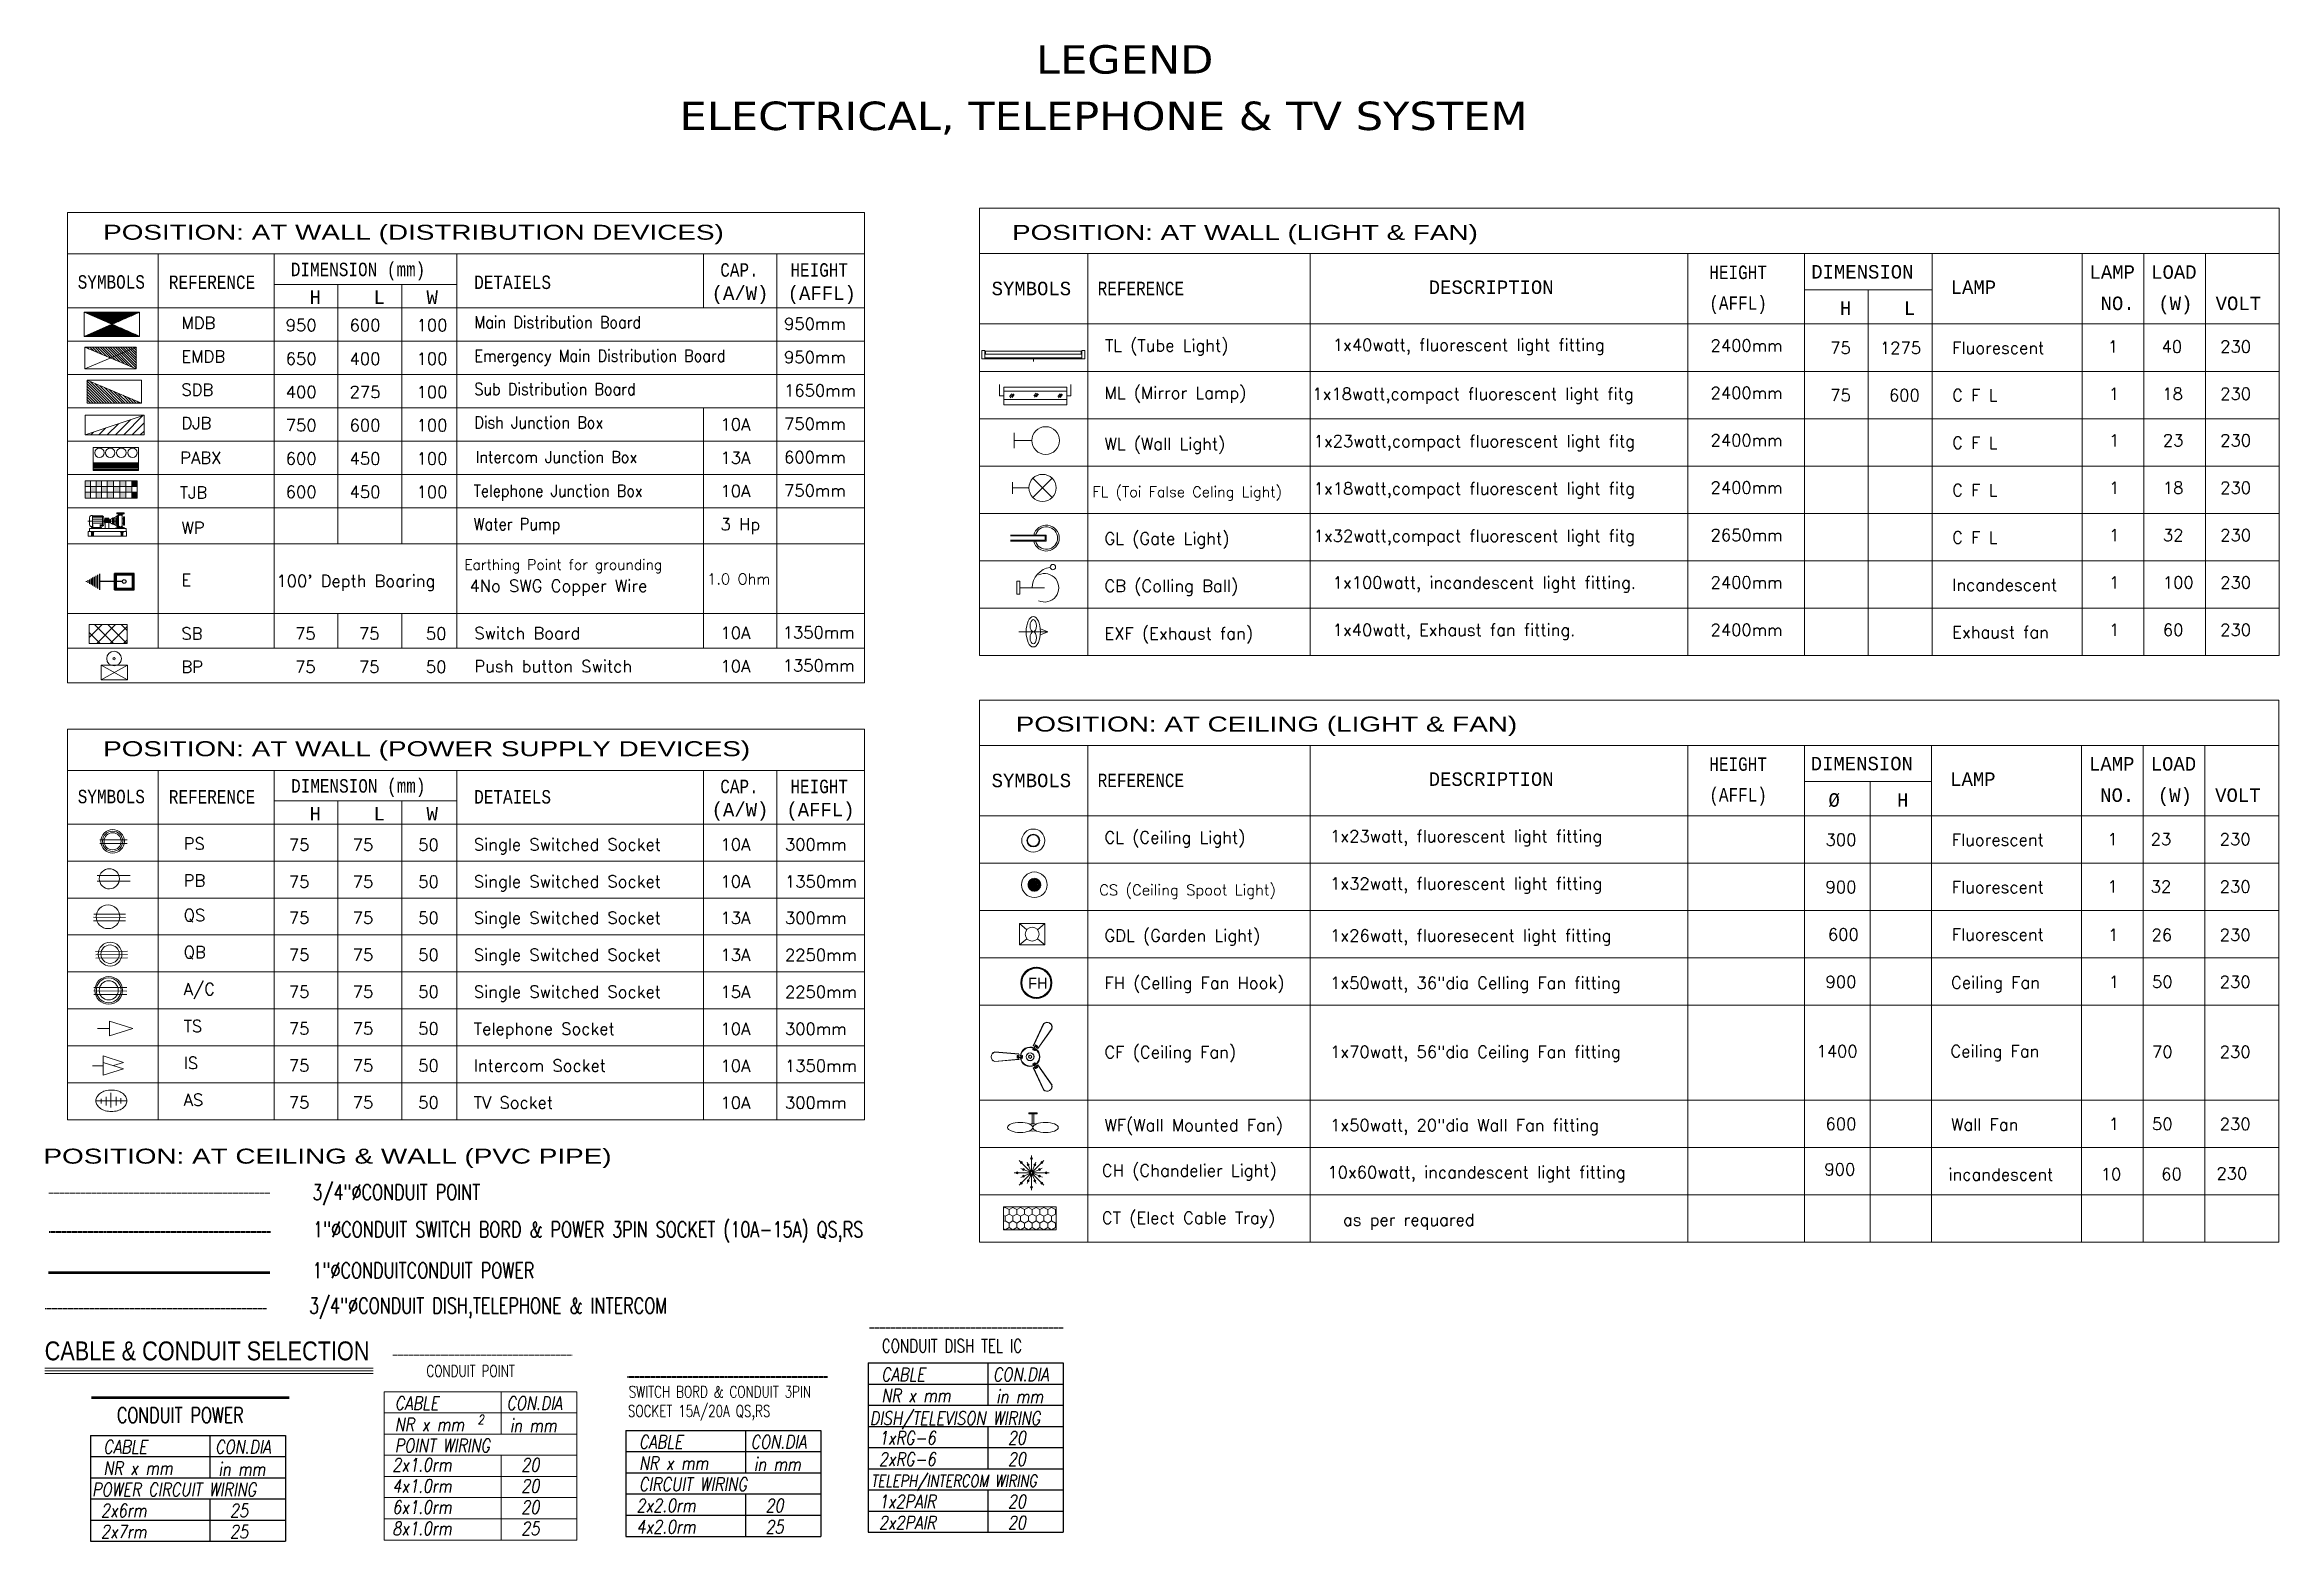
# Model space of a CAD drawing. Header units: inches. Extents: x 79440 to 83001, y -24128 to -22512.
# Drawn here: x 82415 to 83001, y -22906 to -22512 of the extents above; entities that cross this region are included whole.
import ezdxf

# ---------------------------------------------------------------- set-up
doc = ezdxf.new("R2010")
doc.units = ezdxf.units.IN
doc.header["$MEASUREMENT"] = 0
for name, pattern in [('BORDER', [1.75, 0.5, -0.25, 0.5, -0.25, 0, -0.25]), ('CENTER', [2, 1.25, -0.25, 0.25, -0.25]), ('CENTER2', [1.125, 0.75, -0.125, 0.125, -0.125]), ('HIDDEN', [0.375, 0.25, -0.125])]:
    doc.linetypes.add(name, pattern=pattern)
for name, color, linetype, lineweight in [('AN-TEXT-LEVEL', 252, 'Continuous', 18), ('CONDUIT', 10, 'HIDDEN', 18), ('E-AC-Socket-15A', 52, 'Continuous', 18), ('E-BP-Bell-Push', 190, 'Continuous', 18), ('E-CB-Calling-Bell', 1, 'Continuous', 18), ('E-CF-Ceiling-Fan', 7, 'Continuous', 18), ('E-CFL', 3, 'Continuous', 18), ('E-CH Light', 104, 'Continuous', 18), ('E-CKT', 7, 'Continuous', 9), ('E-CL-Ceiling-Light', 20, 'Continuous', 18), ('E-Con-Point', 204, 'HIDDEN', 20), ('E-Conduit-Power', 150, 'Continuous', 53), ('E-Conduit-QS RS SB', 6, 'CENTER2', 40), ('E-DJB Steel Box', 122, 'Continuous', 18), ('E-FH-Fan-hook', 4, 'Continuous', 18), ('E-fixtur', 2, 'Continuous', 18), ('E-GL-Gate-Light', 134, 'Continuous', 18), ('E-GL-Helogen-Light', 242, 'Continuous', 20), ('E-IS-Intercome-Socket', 201, 'Continuous', 18), ('E-Legend', 7, 'Continuous', 20), ('E-MDB', 1, 'Continuous', 15), ('E-ML-Mirror-Light', 6, 'Continuous', 18), ('E-PS-Socket-5A', 32, 'Continuous', 18), ('E-QB-Socket-20A', 40, 'Continuous', 18), ('E-QS-Socket-15A', 30, 'Continuous', 18), ('E-SB-Switch-Board', 5, 'Continuous', 18), ('E-Sub-Distrubtion board', 242, 'Continuous', 18), ('E-Tel Dish IC-Conduit', 11, 'BORDER', 30), ('E-Telephone-Socket', 11, 'Continuous', 18), ('E-TJB Steel Box', 14, 'Continuous', 18), ('E-Tv-Socket', 13, 'Continuous', 18), ('E-WALL-LIGHT', 4, 'Continuous', 18), ('E-WF-Wall-Bracket-Fan', 212, 'Continuous', 18), ('E-WTL-Wall-Tube-Light', 6, 'Continuous', 18), ('E. FITTING3', 56, 'Continuous', 18), ('ELEC-FITTING', 118, 'Continuous', 20), ('Electrical Cable Tray', 230, 'Continuous', 18), ('LIGHTING', 7, 'Continuous', 18)]:
    doc.layers.add(name, color=color, linetype=linetype, lineweight=lineweight)
doc.layers.add('TEXT', color=5, linetype='Continuous')
doc.styles.add('DIM', font='arial.ttf', dxfattribs={"width": 0.8, "height": 5})
doc.styles.add('SIMPLEX', font='simplex.shx', dxfattribs={"width": 0.7})
doc.styles.add('TAHUMA', font='tahoma.ttf')
doc.styles.add('TAVE1', font='ROMANS.shx', dxfattribs={"width": 0.75})
doc.styles.add('TEX', font='monotxt.shx', dxfattribs={"height": 12})
doc.styles.add('TIMES', font='ARIALN.TTF')
doc.styles.add('TX25', font='FAST.SHX', dxfattribs={"height": 250})

msp = doc.modelspace()

# ---------------------------------------------------------------- texts
at = {"layer": 'E-CKT', "color": 5, "style": 'TAHUMA', "width": 1.286268}
for s, height, p in [('LEGEND', 7.462, (82675.06, -22520.06)), ('ELECTRICAL, TELEPHONE & TV SYSTEM', 7.4621, (82581.49, -22534.88))]:
    msp.add_text(s, height=height, dxfattribs=at).set_placement(p)
at = {"layer": 'E-Con-Point', "style": 'TAVE1', "width": 0.75}
for s, height, p in [('3/4"%%CCONDUIT POINT', 4.0921, (82485.1, -22815.86)), ('CONDUIT POINT', 3.0462, (82515.02, -22862.28))]:
    msp.add_text(s, height=height, dxfattribs=at).set_placement(p)
at = {"layer": 'E-Con-Point', "linetype": 'ByBlock', "style": 'TAVE1', "oblique": 10, "width": 0.8}
for s, height, p in [('CABLE', 3.493, (82506.7, -22870.98)), ('CON.DIA', 3.493, (82536.02, -22870.98)), ('NR x mm', 3.493, (82506.7, -22876.54)), ('2', 2.43, (82528.48, -22874.75)), ('in mm ', 3.493, (82536.87, -22876.8)), ('POINT WIRING', 3.4931, (82506.7, -22882.1)), ('2x1.0rm', 3.493, (82506.05, -22887.16)), ('20', 3.493, (82539.92, -22887.16)), ('4x1.0rm', 3.493, (82506.05, -22892.72)), ('20', 3.493, (82539.92, -22892.72)), ('6x1.0rm', 3.493, (82506.05, -22898.28)), ('20', 3.493, (82539.92, -22898.28)), ('8x1.0rm', 3.493, (82506.05, -22903.85)), ('25', 3.493, (82539.92, -22903.85))]:
    msp.add_text(s, height=height, dxfattribs=at).set_placement(p)
at = {"layer": 'E-Conduit-Power', "linetype": 'CENTER', "lineweight": -2, "style": 'TAVE1', "width": 0.75}
for s, height, p in [('1"%%CCONDUITCONDUIT POWER', 4.0921, (82485.1, -22836.4)), ('CONDUIT POWER', 4.0616, (82433.77, -22874.38))]:
    msp.add_text(s, height=height, dxfattribs=at).set_placement(p)
at = {"layer": 'E-Conduit-Power', "linetype": 'ByBlock', "lineweight": -2, "style": 'TAVE1', "oblique": 10, "width": 0.8}
for s, height, p in [('CABLE', 3.493, (82430.2, -22882.45)), ('CON.DIA', 3.493, (82459.53, -22882.45)), ('NR x mm', 3.493, (82430.2, -22888.01)), ('in mm ', 3.493, (82460.37, -22888.27)), ('POWER CIRCUIT WIRING', 3.4931, (82427.22, -22893.64)), ('2x6rm', 3.493, (82429.55, -22899.15)), ('25', 3.493, (82463.43, -22899.15)), ('2x7rm', 3.493, (82429.55, -22904.71)), ('25', 3.493, (82463.43, -22904.71))]:
    msp.add_text(s, height=height, dxfattribs=at).set_placement(p)
at = {"layer": 'E-Conduit-QS RS SB', "lineweight": 18, "style": 'TAVE1', "width": 0.75}
msp.add_text('1"%%CCONDUIT SWITCH BORD & POWER 3PIN SOCKET (10A-15A) QS,RS', height=4.0921, dxfattribs=at).set_placement((82485.27, -22825.64))
at = {"layer": 'E-Conduit-QS RS SB', "lineweight": -2, "style": 'TAVE1', "width": 0.75}
for s, p in [('SWITCH BORD & CONDUIT 3PIN ', (82568.15, -22867.76)), ('SOCKET 15A/20A QS,RS', (82567.94, -22872.79))]:
    msp.add_text(s, height=3.0462, dxfattribs=at).set_placement(p)
at = {"layer": 'E-Conduit-QS RS SB', "linetype": 'ByBlock', "lineweight": -2, "style": 'TAVE1', "oblique": 10, "width": 0.8}
for s, height, p in [('CABLE', 3.493, (82570.8, -22881.15)), ('CABLE', 3.493, (82570.8, -22881.15)), ('CON.DIA', 3.493, (82600.12, -22881.15)), ('CON.DIA', 3.493, (82600.12, -22881.15)), ('NR x mm', 3.493, (82570.8, -22886.71)), ('NR x mm', 3.493, (82570.8, -22886.71)), ('in mm ', 3.493, (82600.96, -22886.97)), ('in mm ', 3.493, (82600.96, -22886.97)), ('CIRCUIT WIRING', 3.4931, (82570.8, -22892.27)), ('CIRCUIT WIRING', 3.4931, (82570.8, -22892.27)), ('2x2.0rm', 3.493, (82570.14, -22897.84)), ('20', 3.493, (82604.02, -22897.84)), ('20', 3.493, (82604.02, -22897.84)), ('4x2.0rm', 3.493, (82570.14, -22903.41)), ('25', 3.493, (82604.02, -22903.41)), ('25', 3.493, (82604.02, -22903.41))]:
    msp.add_text(s, height=height, dxfattribs=at).set_placement(p)
at = {"layer": 'E-fixtur', "color": 7}
for s, height, style, width, p in [('POSITION: AT WALL (DISTRIBUTION DEVICES)', 3.9361, 'DIM', 1.330194, (82430.15, -22563.69)), ('POSITION: AT WALL (LIGHT & FAN)', 3.9361, 'DIM', 1.330194, (82668.77, -22563.74)), ('Main Distribution Board', 3.1489, 'SIMPLEX', 0.881614, (82527.6, -22586.93)), ('Emergency Main Distribution Board', 3.1489, 'SIMPLEX', 0.881614, (82527.6, -22595.72)), ('Sub Distribution Board', 3.1489, 'SIMPLEX', 0.881614, (82527.6, -22604.47)), ('Dish Junction Box', 3.1489, 'SIMPLEX', 0.881614, (82527.6, -22613.22)), ('Intercom Junction Box', 3.1489, 'SIMPLEX', 0.881614, (82527.97, -22622.32)), ('Telephone Junction Box', 3.1489, 'SIMPLEX', 0.881614, (82527.41, -22631.17)), ('Water Pump', 3.149, 'SIMPLEX', 0.881614, (82527.41, -22639.92)), ('POSITION: AT CEILING (LIGHT & FAN)', 3.9361, 'DIM', 1.330194, (82669.74, -22692.85)), ('POSITION: AT WALL (POWER SUPPLY DEVICES)', 3.9361, 'DIM', 1.330194, (82430.15, -22699.32)), ('POSITION: AT CEILING & WALL (PVC PIPE)', 3.9361, 'DIM', 1.330194, (82414.48, -22806.32))]:
    msp.add_text(s, height=height, dxfattribs=dict(at, style=style, width=width)).set_placement(p)
at = {"layer": 'E-fixtur', "color": 7, "ltscale": 10, "style": 'TEX'}
for s, height, width, p in [('DIMENSION (mm)', 3.5425, 0.822133, (82479.42, -22573.26)), ('SYMBOLS', 3.542, 0.822133, (82423.47, -22576.55)), ('REFERENCE', 3.542, 0.822133, (82447.39, -22576.63)), ('DETAIELS', 3.542, 0.822133, (82527.57, -22576.63)), ('(A/W)', 3.542, 0.972583, (82589.9, -22579.48)), ('CAP.', 3.542, 0.822133, (82592.17, -22573.4)), ('(AFFL)', 3.542, 0.972583, (82609.87, -22579.48)), ('HEIGHT', 3.542, 0.822133, (82610.59, -22573.4)), ('SYMBOLS', 3.542, 0.972583, (82663.41, -22578.27)), ('REFERENCE', 3.542, 0.822133, (82691.26, -22578.27)), ('DESCRIPTION', 3.5425, 0.972583, (82778.16, -22577.93)), ('HEIGHT', 3.542, 0.822133, (82851.84, -22574.02)), ('DIMENSION', 3.542, 0.972583, (82878.6, -22573.88)), ('LAMP', 3.542, 0.972583, (82915.2, -22577.93)), ('LAMP', 3.542, 0.972583, (82951.65, -22573.95)), ('LOAD', 3.542, 0.972583, (82967.84, -22573.95)), ('H', 3.54, 0.972583, (82484.35, -22580.56)), ('L', 3.54, 0.972583, (82501.14, -22580.56)), ('W', 3.54, 0.972583, (82515.05, -22580.56)), ('(AFFL)', 3.542, 0.822133, (82851.84, -22582.08)), ('H', 3.54, 0.972583, (82886.14, -22583.44)), ('L', 3.54, 0.972583, (82902.93, -22583.44)), ('NO.', 3.542, 0.972583, (82954.57, -22582.16)), ('(W)', 3.542, 0.972583, (82969.72, -22582.16)), ('VOLT', 3.542, 0.972583, (82984.77, -22582.17)), ('SYMBOLS', 3.542, 0.972583, (82663.41, -22707.46)), ('REFERENCE', 3.542, 0.822133, (82691.26, -22707.45)), ('DESCRIPTION', 3.5425, 0.972583, (82778.16, -22707.11)), ('HEIGHT', 3.542, 0.822133, (82851.84, -22703.17)), ('DIMENSION', 3.542, 0.972583, (82878.46, -22703.03)), ('LAMP', 3.542, 0.972583, (82915.07, -22707.11)), ('LAMP', 3.542, 0.972583, (82951.52, -22703.1)), ('LOAD', 3.542, 0.972583, (82967.72, -22703.1)), ('SYMBOLS', 3.542, 0.822133, (82423.47, -22711.68)), ('REFERENCE', 3.542, 0.822133, (82447.39, -22711.76)), ('DIMENSION (mm)', 3.5425, 0.822133, (82479.49, -22708.89)), ('DETAIELS', 3.542, 0.822133, (82527.57, -22711.76)), ('CAP.', 3.542, 0.822133, (82592.17, -22709.03)), ('HEIGHT', 3.542, 0.822133, (82610.59, -22709.03)), ('(AFFL)', 3.542, 0.822133, (82851.84, -22711.23)), ('%%C', 3.542, 0.972583, (82883.12, -22712.59)), ('H', 3.54, 0.972583, (82901.12, -22712.59)), ('NO.', 3.542, 0.972583, (82954.45, -22711.31)), ('(W)', 3.542, 0.972583, (82969.59, -22711.31)), ('VOLT', 3.542, 0.972583, (82984.64, -22711.32)), ('H', 3.54, 0.972583, (82484.35, -22716.19)), ('L', 3.54, 0.972583, (82501.14, -22716.19)), ('W', 3.54, 0.972583, (82515.05, -22716.19)), ('(A/W)', 3.542, 0.972583, (82589.9, -22715.11)), ('(AFFL)', 3.542, 0.972583, (82609.53, -22715.11))]:
    msp.add_text(s, height=height, dxfattribs=dict(at, width=width)).set_placement(p)
at = {"layer": 'E-fixtur', "color": 7, "style": 'SIMPLEX'}
for s, height, p in [('MDB', 3.149, (82450.7, -22587.12)), ('950', 3.149, (82478.09, -22587.7)), ('600', 3.149, (82494.85, -22587.7)), ('100', 3.149, (82512.44, -22587.7)), ('950mm', 3.149, (82608.92, -22587.33)), ('EMDB', 3.149, (82450.7, -22595.91)), ('950mm', 3.149, (82608.92, -22596.12)), ('TL (Tube Light)', 3.1489, (82693.18, -22593.02)), ('1x40watt, fluorescent light fitting', 3.1489, (82752.98, -22592.89)), ('2400mm', 3.149, (82852.17, -22593.04)), ('75', 3.149, (82883.59, -22593.67)), ('1275', 3.149, (82896.64, -22593.67)), ('Fluorescent', 3.1489, (82915.61, -22593.67)), ('1', 3.15, (82956.48, -22593.34)), ('40', 3.149, (82970.57, -22593.34)), ('230', 3.149, (82985.97, -22593.34)), ('650', 3.149, (82478.09, -22596.5)), ('400', 3.149, (82494.85, -22596.5)), ('100', 3.149, (82512.44, -22596.5)), ('SDB', 3.149, (82450.7, -22604.66)), ('400', 3.149, (82478.09, -22605.25)), ('275', 3.149, (82494.85, -22605.25)), ('100', 3.149, (82512.44, -22605.25)), ('1650mm', 3.149, (82608.92, -22604.87)), ('ML (Mirror Lamp)', 3.1489, (82693.03, -22605.46)), ('1x18watt,compact fluorescent light fitg', 3.1489, (82747.61, -22605.75)), ('2400mm', 3.149, (82852.17, -22605.48)), ('75', 3.149, (82883.59, -22606.11)), ('600', 3.149, (82899, -22606.11)), ('C F L', 3.149, (82915.61, -22606.12)), ('1', 3.15, (82956.69, -22605.71)), ('18', 3.149, (82970.77, -22605.71)), ('230', 3.149, (82985.97, -22605.71)), ('DJB', 3.149, (82450.7, -22613.4)), ('750', 3.149, (82478.09, -22613.99)), ('600', 3.149, (82494.85, -22613.99)), ('100', 3.149, (82512.44, -22613.99)), ('10A', 3.149, (82592.23, -22613.75)), ('750mm', 3.149, (82608.92, -22613.61)), ('WL (Wall Light)', 3.1489, (82693.03, -22618.86)), ('1x23watt,compact fluorescent light fitg', 3.1489, (82747.96, -22618.14)), ('2400mm', 3.149, (82852.17, -22617.92)), ('C F L ', 3.149, (82915.61, -22618.56)), ('1', 3.15, (82956.82, -22617.95)), ('23', 3.149, (82970.91, -22617.95)), ('230', 3.149, (82985.97, -22617.95)), ('PABX', 3.149, (82450.39, -22622.51)), ('600', 3.149, (82478.09, -22622.74)), ('450', 3.149, (82494.85, -22622.74)), ('100', 3.149, (82512.44, -22622.74)), ('13A', 3.149, (82592.23, -22622.5)), ('600mm', 3.149, (82608.92, -22622.36)), ('600', 3.149, (82478.09, -22631.49)), ('450', 3.149, (82494.85, -22631.49)), ('100', 3.149, (82512.44, -22631.49)), ('10A', 3.149, (82592.23, -22631.25)), ('750mm', 3.149, (82608.92, -22631.11)), ('FL (Toi False Celing Light)', 2.7773, (82689.89, -22631.27)), ('1x18watt,compact fluorescent light fitg', 3.1489, (82747.96, -22630.58)), ('2400mm', 3.149, (82852.17, -22630.36)), ('C F L ', 3.149, (82915.61, -22631)), ('1', 3.15, (82956.82, -22630.39)), ('18', 3.149, (82970.91, -22630.39)), ('230', 3.149, (82985.97, -22630.39)), ('TJB', 3.149, (82450.28, -22631.64)), ('WP', 3.149, (82450.7, -22640.94)), ('3 Hp', 3.149, (82592.23, -22639.99)), ('GL (Gate Light)', 3.1489, (82693.03, -22643.74)), ('1x32watt,compact fluorescent light fitg', 3.1489, (82747.96, -22643.02)), ('2650mm', 3.149, (82852.17, -22642.81)), ('1', 3.15, (82956.82, -22642.83)), ('32', 3.149, (82970.91, -22642.83)), ('230', 3.149, (82985.97, -22642.83)), ('C F L ', 3.149, (82915.61, -22643.44)), ('E', 3.15, (82450.71, -22654.61)), ("100' Depth Boaring", 3.1489, (82475.64, -22654.88)), ('Earthing Point for grounding', 2.6765, (82524.96, -22650.34)), ('1.0 Ohm', 2.827, (82588.71, -22654.19)), ('4No SWG Copper Wire', 3.1489, (82526.32, -22656.16)), ('CB (Colling Ball)', 3.1489, (82693.03, -22656.18)), ('1x100watt, incandescent light fitting.', 3.1489, (82752.95, -22655.31)), ('2400mm', 3.149, (82852.17, -22655.25)), ('Incandescent', 3.1489, (82915.61, -22655.88)), ('1', 3.15, (82956.82, -22655.27)), ('100', 3.149, (82970.91, -22655.27)), ('230', 3.149, (82985.97, -22655.27)), ('SB', 3.149, (82450.7, -22668.7)), ('75', 3.149, (82480.55, -22668.71)), ('75', 3.149, (82497.3, -22668.71)), ('50', 3.149, (82514.89, -22668.71)), ('Switch Board', 3.1489, (82527.6, -22668.59)), ('10A', 3.149, (82592.23, -22668.51)), ('1350mm', 3.149, (82608.56, -22668.38)), ('EXF (Exhaust fan)', 3.1489, (82693.03, -22668.63)), ('1x40watt, Exhaust fan fitting.', 3.1489, (82752.95, -22667.75)), ('2400mm', 3.149, (82852.17, -22667.69)), ('Exhaust fan', 3.1489, (82915.61, -22668.32)), ('1', 3.15, (82956.82, -22667.71)), ('60', 3.149, (82970.91, -22667.71)), ('230', 3.149, (82985.97, -22667.71)), ('BP', 3.149, (82450.7, -22677.4)), ('75', 3.149, (82480.55, -22677.41)), ('75', 3.149, (82497.3, -22677.41)), ('50', 3.149, (82514.89, -22677.41)), ('Push button Switch', 3.1489, (82527.6, -22677.29)), ('10A', 3.149, (82592.23, -22677.26)), ('1350mm', 3.149, (82608.56, -22677.08)), ('PS', 3.149, (82451.29, -22723.86)), ('75', 3.149, (82478.9, -22724.16)), ('75', 3.149, (82495.66, -22724.16)), ('50', 3.149, (82512.87, -22724.16)), ('Single Switched Socket', 3.1489, (82527.46, -22724.07)), ('10A', 3.149, (82592.23, -22724.07)), ('300mm', 3.149, (82609.16, -22724.07)), ('CL (Ceiling Light)', 3.1489, (82693.03, -22722.21)), ('1x23watt, fluorescent light fitting', 3.1489, (82752.29, -22721.92)), ('300', 3.149, (82882.36, -22722.82)), ('Fluorescent', 3.1489, (82915.49, -22722.83)), ('1', 3.15, (82956.36, -22722.69)), ('23', 3.149, (82967.72, -22722.69)), ('230', 3.149, (82985.85, -22722.69)), ('PB', 3.149, (82451.29, -22733.56)), ('75', 3.149, (82478.9, -22733.86)), ('75', 3.149, (82495.66, -22733.86)), ('50', 3.149, (82512.87, -22733.86)), ('Single Switched Socket', 3.1489, (82527.46, -22733.78)), ('10A', 3.149, (82592.23, -22733.78)), ('1350mm', 3.149, (82609.16, -22733.78)), ('CS (Ceiling Spoot Light)', 2.834, (82691.65, -22735.85)), ('1x32watt, fluorescent light fitting', 3.1489, (82752.29, -22734.36)), ('900', 3.149, (82882.36, -22735.26)), ('Fluorescent', 3.1489, (82915.49, -22735.27)), ('1', 3.15, (82956.36, -22735.14)), ('32', 3.149, (82967.72, -22735.14)), ('230', 3.149, (82985.85, -22735.14)), ('QS', 3.149, (82451.29, -22742.64)), ('75', 3.149, (82478.9, -22743.33)), ('75', 3.149, (82495.66, -22743.33)), ('50', 3.149, (82512.87, -22743.33)), ('Single Switched Socket', 3.1489, (82527.46, -22743.35)), ('13A', 3.149, (82592.23, -22743.37)), ('300mm', 3.149, (82609.16, -22743.37)), ('GDL (Garden Light)', 3.1489, (82693.03, -22748.01)), ('1x26watt, fluoresecent light fitting', 3.1489, (82752.29, -22748.01)), ('600', 3.149, (82882.98, -22747.7)), ('Fluorescent', 3.1489, (82915.49, -22747.71)), ('1', 3.15, (82956.57, -22747.8)), ('26', 3.149, (82967.93, -22747.8)), ('230', 3.149, (82985.85, -22747.8)), ('QB', 3.149, (82451.29, -22752.34)), ('75', 3.149, (82478.9, -22753.04)), ('75', 3.149, (82495.66, -22753.04)), ('50', 3.149, (82512.87, -22753.04)), ('Single Switched Socket', 3.1489, (82527.46, -22753.05)), ('13A', 3.149, (82592.23, -22753.08)), ('2250mm', 3.149, (82609.16, -22753.08)), ('FH (Celling Fan Hook)', 3.1489, (82693.03, -22760.45)), ('1x50watt, 36"dia Celling Fan fitting', 3.1489, (82752.29, -22760.44)), ('900', 3.149, (82882.36, -22760.14)), ('Ceiling Fan', 3.1489, (82915.3, -22760.32)), ('1', 3.15, (82956.7, -22760.15)), ('50', 3.149, (82968.06, -22760.15)), ('230', 3.149, (82985.85, -22760.15)), ('A/C', 3.149, (82451.29, -22762.04)), ('75', 3.149, (82478.9, -22762.74)), ('75', 3.149, (82495.66, -22762.74)), ('50', 3.149, (82512.87, -22762.74)), ('Single Switched Socket', 3.1489, (82527.46, -22762.75)), ('15A', 3.149, (82592.23, -22762.78)), ('2250mm', 3.149, (82609.16, -22762.78)), ('TS', 3.149, (82451.29, -22771.75)), ('75', 3.149, (82478.9, -22772.44)), ('75', 3.149, (82495.66, -22772.44)), ('50', 3.149, (82512.87, -22772.44)), ('Telephone Socket', 3.1489, (82527.46, -22772.45)), ('10A', 3.149, (82592.23, -22772.48)), ('300mm', 3.149, (82609.16, -22772.48)), ('CF (Ceiling Fan)', 3.1489, (82693.03, -22778.59)), ('Ceiling Fan', 3.1489, (82915.14, -22778.38)), ('IS', 3.149, (82451.29, -22781.45)), ('75', 3.149, (82478.9, -22782.14)), ('75', 3.149, (82495.66, -22782.14)), ('50', 3.149, (82512.87, -22782.14)), ('Intercom Socket', 3.1489, (82527.46, -22782.16)), ('10A', 3.149, (82592.23, -22782.18)), ('1350mm', 3.149, (82609.16, -22782.18)), ('1x70watt, 56"dia Ceiling Fan fitting', 3.1489, (82752.29, -22778.52)), ('1400', 3.149, (82879.98, -22778.38)), ('70', 3.149, (82968.06, -22778.52)), ('230', 3.149, (82985.85, -22778.52)), ('AS', 3.149, (82451.29, -22791.15)), ('75', 3.149, (82478.9, -22791.84)), ('75', 3.149, (82495.66, -22791.84)), ('50', 3.149, (82512.87, -22791.84)), ('TV Socket', 3.149, (82527.46, -22791.86)), ('10A', 3.149, (82592.23, -22791.88)), ('300mm', 3.149, (82609.16, -22791.88)), ('WF(Wall Mounted Fan)', 3.1489, (82693.03, -22797.78)), ('1x50watt, 20"dia Wall Fan fitting', 3.1489, (82752.29, -22797.77)), ('600', 3.149, (82882.36, -22797.47)), ('Wall Fan', 3.149, (82915.3, -22797.65)), ('1', 3.15, (82956.7, -22797.47)), ('50', 3.149, (82968.06, -22797.47)), ('230', 3.149, (82985.85, -22797.47)), ('CH (Chandelier Light)', 3.1489, (82692.36, -22809.68)), ('10x60watt, incandescent light fitting', 3.1489, (82751.56, -22810.17)), ('900', 3.149, (82882.05, -22809.4)), ('incandescent', 3.1489, (82914.6, -22810.71)), ('10', 3.149, (82954.61, -22810.67)), ('60', 3.149, (82970.49, -22810.63)), ('230', 3.149, (82984.99, -22810.44)), ('CT (Elect Cable Tray)', 3.1489, (82692.36, -22822.12)), ('as per requared', 3.1489, (82755.65, -22822.61))]:
    msp.add_text(s, height=height, dxfattribs=at).set_placement(p)
at = {"layer": 'E-Legend', "color": 3, "style": 'TIMES'}
msp.add_text('CABLE & CONDUIT SELECTION', height=4.9617, dxfattribs=at).set_placement((82414.8, -22857.97))
at = {"layer": 'E-Tel Dish IC-Conduit', "lineweight": -2, "ltscale": 0.3, "style": 'TAVE1', "width": 0.75}
msp.add_text('3/4"%%CCONDUIT DISH,TELEPHONE & INTERCOM', height=4.0921, dxfattribs=at).set_placement((82484.21, -22845.67))
at = {"layer": 'E-Tel Dish IC-Conduit', "lineweight": -2, "ltscale": 0.007, "style": 'TAVE1', "width": 0.75}
msp.add_text('CONDUIT DISH TEL IC', height=3.4524, dxfattribs=at).set_placement((82634.57, -22855.89))
at = {"layer": 'E-Tel Dish IC-Conduit', "linetype": 'ByBlock', "lineweight": -2, "ltscale": 0.007, "style": 'TAVE1', "oblique": 10, "width": 0.8}
for s, p in [('CABLE', (82634.42, -22863.4)), ('NR x mm', (82634.42, -22868.96)), ('in mm ', (82664.59, -22869.22)), ('1xRG-6', (82633.77, -22880.09)), ('20', (82667.65, -22880.09)), ('2xRG-6', (82633.77, -22885.66)), ('20', (82667.65, -22885.66)), ('1x2PAIR', (82633.77, -22896.78)), ('20', (82667.65, -22896.78)), ('2x2PAIR', (82633.77, -22902.35)), ('20', (82667.65, -22902.35))]:
    msp.add_text(s, height=3.493, dxfattribs=at).set_placement(p)
at = {"layer": 'E-Tel Dish IC-Conduit', "linetype": 'ByBlock', "lineweight": -2, "style": 'TAVE1', "oblique": 10, "width": 0.8}
for s, height, p in [('CON.DIA', 3.493, (82663.75, -22863.4)), ('DISH/TELEVISON WIRING', 3.4931, (82631.38, -22874.92)), ('TELEPH/INTERCOM WIRING', 3.1088, (82631.72, -22891.18))]:
    msp.add_text(s, height=height, dxfattribs=at).set_placement(p)

# ---------------------------------------------------------------- blocks, each defined once
blk = doc.blocks.new('*X9')
at = {"color": 0}
for p, q in [((10763.7, 16968.5), (10770.1, 16974.9)), ((10765.5, 16968.5), (10773.1, 16976.2)), ((10767.2, 16968.5), (10776.1, 16977.5)), ((10769, 16968.5), (10779.2, 16978.7)), ((10770.8, 16968.5), (10782.2, 16980)), ((10772.5, 16968.5), (10785.3, 16981.3)), ((10774.3, 16968.5), (10788.3, 16982.6)), ((10776.1, 16968.5), (10790.7, 16983.2)), ((10777.8, 16968.5), (10790.7, 16981.4)), ((10779.6, 16968.5), (10790.7, 16979.6)), ((10781.4, 16968.5), (10790.7, 16977.9)), ((10783.1, 16968.5), (10790.7, 16976.1)), ((10784.9, 16968.5), (10790.7, 16974.3)), ((10754.8, 16968.5), (10754.9, 16968.6)), ((10756.6, 16968.5), (10757.9, 16969.8)), ((10758.4, 16968.5), (10761, 16971.1)), ((10760.2, 16968.5), (10764, 16972.4)), ((10761.9, 16968.5), (10767, 16973.7)), ((10786.7, 16968.5), (10790.7, 16972.6)), ((10788.4, 16968.5), (10790.7, 16970.8)), ((10790.2, 16968.5), (10790.7, 16969))]:
    blk.add_line(p, q, dxfattribs=at)
blk = doc.blocks.new('SDB')
for p, q in [((0, -7.5), (17.93, 0)), ((0, -7.5), (0, 0)), ((0, 0), (17.93, 0)), ((17.93, 0), (17.93, -7.5)), ((0, -7.5), (17.93, -7.5))]:
    blk.add_line(p, q)
at = {"xscale": 0.5, "yscale": 0.5, "zscale": 0.5}
blk.add_blockref('*X9', (-5377.41, -8491.77), dxfattribs=at)
blk = doc.blocks.new('SW')
h = blk.add_hatch()
h.set_pattern_fill('ANSI37', color=256, scale=24, style=0)
h.set_pattern_definition([(45, (-59.5238, -1151.0284), (-2.12132, 2.12132), []), (135, (-59.5238, -1151.0284), (-2.12132, -2.12132), [])])
h.paths.add_polyline_path([(-24, -15.52), (-12, -15.52), (-12, -21.52), (-24, -21.52)])
for p, q in [((-24, -15.52), (-12, -15.52)), ((-24, -15.52), (-24, -21.52)), ((-12, -15.52), (-12, -21.52)), ((-24, -21.52), (-12, -21.52))]:
    blk.add_line(p, q)
blk = doc.blocks.new('A$C4DCB0E22')
at = {"layer": 'E-SB-Switch-Board', "xscale": 1.5, "yscale": 1.5, "zscale": 1.5, "rotation": 90.05046403147966}
blk.add_blockref('SW', (-23.3, 36), dxfattribs=at)
blk = doc.blocks.new('P')
h = blk.add_hatch()
h.set_pattern_fill('ANSI31', color=256, style=0)
h.set_pattern_definition([(45, (5262.17775, 6617.84506), (-0.0883883476, 0.0883883476), [])])
h.paths.add_polyline_path([(-3.1, -22.9), (9.7, -17.3), (-15.8, -17.3)])
h = blk.add_hatch()
h.set_pattern_fill('ANSI31', color=256, style=0)
h.set_pattern_definition([(315, (5262.17775, -6663.70471), (-0.0883883476, -0.0883883476), [])])
h.paths.add_polyline_path([(-3.1, -22.9), (9.7, -28.5), (-15.8, -28.5)])
for p, q in [((-3.1, -22.9), (-15.8, -17.3)), ((-15.8, -17.3), (9.7, -17.3)), ((-15.8, -28.5), (-15.8, -17.3)), ((-3.1, -22.9), (9.7, -17.3)), ((9.7, -17.3), (9.7, -28.5)), ((-15.8, -28.5), (-3.1, -22.9)), ((9.7, -28.5), (-15.8, -28.5)), ((-3.1, -22.9), (9.7, -28.5))]:
    blk.add_line(p, q)
blk = doc.blocks.new('*X57')
at = {"color": 0}
for p, q in [((10756.6, 16968.5), (10757.9, 16969.8)), ((10758.4, 16968.5), (10761, 16971.1)), ((10760.2, 16968.5), (10764, 16972.4)), ((10761.9, 16968.5), (10767, 16973.7)), ((10763.7, 16968.5), (10770.1, 16974.9)), ((10765.5, 16968.5), (10773.1, 16976.2)), ((10767.2, 16968.5), (10776.1, 16977.5)), ((10769, 16968.5), (10779.2, 16978.7)), ((10770.8, 16968.5), (10782.2, 16980)), ((10772.5, 16968.5), (10785.3, 16981.3)), ((10774.3, 16968.5), (10788.3, 16982.6)), ((10776.1, 16968.5), (10790.7, 16983.2)), ((10777.8, 16968.5), (10790.7, 16981.4)), ((10779.6, 16968.5), (10790.7, 16979.6)), ((10781.4, 16968.5), (10790.7, 16977.9)), ((10783.1, 16968.5), (10790.7, 16976.1)), ((10784.9, 16968.5), (10790.7, 16974.3)), ((10786.7, 16968.5), (10790.7, 16972.6)), ((10788.4, 16968.5), (10790.7, 16970.8)), ((10754.8, 16968.5), (10754.9, 16968.6)), ((10790.2, 16968.5), (10790.7, 16969))]:
    blk.add_line(p, q, dxfattribs=at)
blk = doc.blocks.new('A$C46D62743')
for p, q in [((17, 65), (316, 368)), ((57, 25), (356, 328))]:
    blk.add_line(p, q)
for radius in [183, 158, 133]:
    blk.add_circle((183, 183), radius)
blk = doc.blocks.new('3PIN15A')
for p, q in [((-7.5, -5.1), (6.4, 8.9)), ((-6.1, -6.6), (7.9, 7.4)), ((-4.6, -8.1), (9.4, 5.9))]:
    blk.add_line(p, q)
blk.add_circle((0, 0), 7.37)
blk = doc.blocks.new('A$C44EE3311')
for p, q in [((20, 94), (439, 513)), ((64, 49), (484, 468)), ((109, 5), (529, 424))]:
    blk.add_line(p, q)
for radius in [246, 221, 171]:
    blk.add_circle((246, 246), radius)
blk = doc.blocks.new('A$C12B00F2E')
for p, q in [((0, 136), (223, 136)), ((660, 136), (223, 271)), ((223, 0), (223, 271)), ((660, 136), (223, 0))]:
    blk.add_line(p, q)
blk = doc.blocks.new('E-TV')
at = {"layer": 'E-Tv-Socket'}
for p, q in [((-14.2, 18.5), (-14.2, 6.3)), ((-26.5, 13), (-0.8, 13)), ((-22, 15.2), (-22, 11.3)), ((-18.1, 16.9), (-18.1, 9.6)), ((-9.7, 16.9), (-9.7, 9.6)), ((-5.8, 15.2), (-5.8, 10.7))]:
    blk.add_line(p, q, dxfattribs=at)
for centre, radius, start, end in [((-17, 11.1), 9.96, 124.7991, 149.2053), ((-15, 8.1), 13.6, 106.0599, 124.7991), ((-13.6, 3.5), 18.4, 90, 106.0599), ((-13.6, 3.5), 18.4, 73.9401, 90), ((-12.3, 8.1), 13.6, 55.2009, 73.9401), ((-10.2, 11.1), 9.96, 30.7947, 55.2009), ((-20.2, 13), 6.31, 149.2053, 180), ((-20.2, 13), 6.31, 180, 210.7947), ((-17, 14.8), 9.96, 210.7947, 235.2009), ((-15, 17.8), 13.6, 235.2009, 253.9401), ((-13.6, 22.5), 18.4, 253.9401, 270), ((-13.6, 22.5), 18.4, 270, 286.0599), ((-12.3, 17.8), 13.6, 286.0599, 304.7991), ((-10.2, 14.8), 9.96, 304.7991, 329.2053), ((-7.1, 13), 6.31, 0, 30.7947), ((-7.1, 13), 6.31, 329.2053, 0)]:
    blk.add_arc(centre, radius, start, end, dxfattribs=at)
blk = doc.blocks.new('A$C35A322F8')
for p, q in [((0, 213), (223, 213)), ((660, 271), (223, 407)), ((223, 0), (223, 407)), ((660, 271), (223, 136)), ((660, 136), (223, 0)), ((660, 136), (442, 203))]:
    blk.add_line(p, q)
blk = doc.blocks.new('WALL-LIGHT')
for p, q in [((-0.062, 0.259), (0.062, 0.259)), ((0, 0.114), (0, 0.259))]:
    blk.add_line(p, q)
blk.add_circle((0, 0), 0.114)
blk = doc.blocks.new('E-MIRROR')
for p, q in [((-2.08, 5.28, 10051), (-19.37, 5.28, 10051)), ((-19.37, 1.28, 10051), (-19.37, 5.28, 10051)), ((-2.08, 1.28, 10051), (-2.08, 5.28, 10051)), ((-19.37, 3.24, 10051), (-20.54, 3.24, 10051)), ((-20.54, 3.24, 10051), (-20.54, 0.63, 10051)), ((-19.37, 4.09, 10051), (-2.08, 4.09, 10051)), ((-19.37, 2.19, 10051), (-2.08, 2.19, 10051)), ((-2.08, 1.28, 10051), (-19.37, 1.28, 10051)), ((-18.21, 2.96), (-17.6, 3.58)), ((-17.97, 2.8, -10051), (-17.11, 3.68, -10051)), ((-17.53, 2.78), (-16.92, 3.4)), ((-11.61, 2.82), (-11, 3.44)), ((-11.38, 2.66, -10051), (-10.52, 3.55, -10051)), ((-10.94, 2.64), (-10.33, 3.27)), ((-4.95, 2.96), (-4.34, 3.58)), ((-4.71, 2.8, -10051), (-3.85, 3.68, -10051)), ((-4.27, 2.78), (-3.66, 3.4)), ((-2.08, 3.24, 10051), (-0.92, 3.24, 10051)), ((-0.92, 3.24, 10051), (-0.92, 0.63, 10051))]:
    blk.add_line(p, q)
blk = doc.blocks.new('A$C473D73AC')
at = {"ltscale": 2}
blk.add_line((248, 293), (248, 29), dxfattribs=at)
blk.add_lwpolyline([(176, 31), (315, 31), (315, 0), (176, 0)], close=True, dxfattribs=at)
blk.add_circle((28, 382), 28.4, dxfattribs=at)
for centre, major_axis, start_param, end_param in [((248, 382), (-155, 155), 0.914931, 2.35673), ((248, 293), (-107, 107), 3.49246, 7.503114)]:
    blk.add_ellipse(centre, major_axis=major_axis, ratio=1, start_param=start_param, end_param=end_param)
blk = doc.blocks.new('A$C28630CE7')
at = {"ltscale": 2}
for p, q in [((0, 1.3), (0, 5.2)), ((0, 5.2), (1.3, 5.2)), ((1.3, 1.3), (0, 1.3)), ((1.3, 5.2), (1.3, 1.3)), ((1.7, 4.6), (1.3, 4.6)), ((1.7, 3.6), (1.3, 3.6)), ((1.3, 1.3), (1.3, 1.8)), ((1.3, 1.8), (46.7, 1.8)), ((46.7, 1.3), (1.3, 1.3)), ((1.7, 3.4), (1.7, 4.8)), ((1.7, 4.8), (46.3, 4.8)), ((46.3, 3.4), (1.7, 3.4)), ((46.3, 3.4), (46.3, 4.8)), ((46.3, 4.6), (46.7, 4.6)), ((46.3, 3.6), (46.7, 3.6)), ((48, 5.2), (46.7, 5.2)), ((46.7, 5.2), (46.7, 1.3)), ((46.7, 1.8), (46.7, 1.3)), ((46.7, 1.3), (48, 1.3)), ((48, 1.3), (48, 5.2))]:
    blk.add_line(p, q, dxfattribs=at)
blk.add_line((24, 1.3), (24, 0))
blk = doc.blocks.new('FAN56')
at = {"layer": 'LIGHTING'}
for p, q in [((2.3, 7.9), (9.7, 23.9)), ((2.4, 7.8), (9.8, 23.8)), ((15.7, 20.4), (5.6, 6)), ((15.8, 20.4), (5.7, 5.9)), ((-25.5, 3.5), (-8, 2)), ((-25.5, 3.4), (-8, 1.8)), ((-9.1, 0.4), (-8.8, 0.6)), ((-8.2, 0.6), (-8.9, 1)), ((-8.4, -0.2), (-8.6, 0.1)), ((-6.7, 0.6), (-5.9, 0.9)), ((-6.4, -0.1), (-6.5, 0.2)), ((-6, 0.4), (-5.7, 0.6)), ((2.8, 6.1), (2.1, 5.6)), ((2.5, 5.6), (2.5, 5.2)), ((3.1, 5.6), (3.5, 5.6)), ((3.3, 5), (3.3, 4.7)), ((3.6, 7.4), (3.6, 8.2)), ((3.8, 5.5), (3.8, 4.6)), ((4, 7.4), (4.4, 7.4)), ((4.1, 8.2), (4.1, 7.8)), ((4.6, 6.8), (5.3, 7.2)), ((4.9, 7.7), (4.9, 7.4)), ((-8, -1.8), (-25.5, -3.4)), ((-8, -2), (-25.5, -3.5)), ((-9.1, -0.6), (-8.8, -0.4)), ((-8.2, -0.6), (-8.9, -1)), ((-6.7, -0.6), (-5.9, -0.9)), ((-6.1, -0.6), (-5.8, -0.4)), ((2.8, -6.1), (2.1, -5.6)), ((9.7, -23.9), (2.3, -7.9)), ((2.7, -5.4), (2.4, -5.2)), ((9.8, -23.8), (2.4, -7.8)), ((3.3, -5.5), (3.1, -5.8)), ((3.5, -5), (3.2, -4.8)), ((3.6, -7.4), (3.6, -8.2)), ((3.8, -5.5), (3.8, -4.6)), ((4.2, -8.1), (3.9, -7.9)), ((4.4, -7.2), (4.2, -7.5)), ((4.6, -6.8), (5.3, -7.2)), ((5.1, -7.6), (4.8, -7.5)), ((5.6, -6), (15.7, -20.4)), ((5.7, -5.9), (15.8, -20.4))]:
    blk.add_line(p, q, dxfattribs=at)
for centre, radius in [((-9, 0.5), 0.176), ((-8.5, -0.1), 0.176), ((-6.5, 0.1), 0.176), ((-5.9, 0.5), 0.176), ((0, 0), 2.91), ((0, 0), 2.8), ((0, 0), 1.16), ((0, 0), 1.04), ((2.5, 5.4), 0.176), ((3.3, 5.6), 0.176), ((3.3, 4.9), 0.176), ((4.1, 8), 0.176), ((4.2, 7.4), 0.176), ((4.9, 7.5), 0.176), ((-9, -0.5), 0.176), ((-5.9, -0.5), 0.176), ((2.5, -5.3), 0.176), ((3.2, -5.6), 0.176), ((3.4, -4.9), 0.176), ((4.1, -8), 0.176), ((4.3, -7.3), 0.176), ((4.9, -7.5), 0.176)]:
    blk.add_circle(centre, radius, dxfattribs=at)
for centre, radius, start, end in [((12.2, 21.2), 3.68, 347.3557, 132.6443), ((12.2, 21.2), 3.57, 347.726, 132.274), ((-24.4, 0), 3.68, 107.3557, 252.6443), ((-24.4, 0), 3.57, 107.726, 252.274), ((0, 0), 9.37, 175.5055, 184.4945), ((-9.1, 0.7), 0.293, 62.3685, 175.5055), ((0, 0), 8.2, 166.1924, 175.904), ((-7.4, 3), 2.53, 252.404, 287.596), ((0, 0), 7.03, 64.034, 175.92), ((0, 0), 6.68, 65.0324, 174.9676), ((-5.8, 0.7), 0.293, 353.3233, 114.7287), ((0, 0), 5.51, 173.3233, 186.6767), ((2.3, 5.3), 0.293, 125.2713, 246.6767), ((0, 0), 5.51, 53.3233, 66.6767), ((0, 0), 8.2, 64.096, 73.8076), ((1.2, 7.8), 2.38, 311.296, 348.704), ((3.5, 4.7), 0.293, 233.3233, 354.7287), ((3.9, 8.2), 0.293, 64.4945, 177.6315), ((6.3, 4.9), 2.53, 132.404, 167.596), ((0, 0), 6.68, 305.0324, 54.9676), ((0, 0), 7.03, 304.034, 55.92), ((0, 0), 9.37, 55.5055, 64.4945), ((0, 0), 8.2, 46.1924, 55.904), ((5.1, 7.5), 0.293, 302.3685, 55.5055), ((-9.1, -0.7), 0.293, 184.4945, 297.6315), ((-7.4, -2.8), 2.38, 71.296, 108.704), ((0, 0), 8.2, 184.096, 193.8076), ((0, 0), 7.03, 184.034, 295.92), ((0, 0), 6.68, 185.0324, 294.9676), ((-5.8, -0.7), 0.293, 245.2713, 6.6767), ((2.3, -5.3), 0.293, 113.3233, 234.7287), ((0, 0), 5.51, 293.3233, 306.6767), ((0, 0), 8.2, 286.1924, 295.904), ((1.1, -7.9), 2.53, 12.404, 47.596), ((3.5, -4.7), 0.293, 5.2713, 126.6767), ((3.9, -8.2), 0.293, 182.3685, 295.5055), ((6.2, -5), 2.38, 191.296, 228.704), ((0, 0), 9.37, 295.5055, 304.4945), ((0, 0), 8.2, 304.096, 313.8076), ((5.1, -7.5), 0.293, 304.4945, 57.6315), ((12.2, -21.2), 3.68, 227.3557, 12.6443), ((12.2, -21.2), 3.57, 227.726, 12.274)]:
    blk.add_arc(centre, radius, start, end, dxfattribs=at)
blk = doc.blocks.new('CL- Celling Light')
at = {"layer": 'E-CL-Ceiling-Light'}
for major_axis in [(4.48, 4.48), (2.48, 2.48), (2.24, 2.24)]:
    blk.add_ellipse((0, 0), major_axis=major_axis, ratio=1, start_param=5.497787, end_param=11.780972, dxfattribs=at)
blk = doc.blocks.new('E-FH')
at = {"ltscale": 2}
h = blk.add_hatch(dxfattribs=at)
h.set_pattern_fill('ANSI31', color=256, scale=45.36, style=0)
h.set_pattern_definition([(45, (145903.6855, -100361.581), (-4.00929545, 4.00929545), [])])
edge = h.paths.add_edge_path(flags=16)
edge.add_arc((77311, -227894), 96.2, 0, 360)
edge = h.paths.add_edge_path()
edge.add_arc((77311, -227894), 103, 0, 360)
for radius in [103, 96.2]:
    blk.add_circle((77311, -227894), radius, dxfattribs=at)
at = {"ltscale": 2, "style": 'TX25'}
blk.add_text('FH', height=72.6, dxfattribs=at).set_placement((77256, -227932))
blk = doc.blocks.new('motor')
at = {"layer": 'ELEC-FITTING', "linetype": 'Continuous', "ltscale": 30}
for p, q in [((29.7, 19), (23.6, 19)), ((23.6, 18.4), (23.6, 19)), ((29.7, 18.4), (23.6, 18.4)), ((24.5, 18.1), (24.5, 18.4)), ((28.8, 18.1), (28.8, 18.4)), ((29.7, 19), (29.7, 18.4)), ((25.1, 12.3), (-0.1, 12.3)), ((0, 0), (0, 3.7)), ((31.6, 3.7), (0, 3.7)), ((31.6, 0), (0, 0)), ((1.1, 9.5), (1.1, 15.1)), ((1.2, 3.7), (1.2, 6.2)), ((31.3, 6.2), (1.2, 6.2)), ((3.6, 16.8), (2.2, 16.8)), ((3.6, 7.8), (2.2, 7.8)), ((4.9, 3.1), (2.5, 3.1)), ((4.7, 3.1), (2.7, 2.7)), ((4.7, 2.7), (2.7, 2.3)), ((4.7, 2.7), (2.7, 2.7)), ((4.7, 2.3), (2.7, 1.9)), ((4.7, 2.3), (2.7, 2.3)), ((4.7, 1.9), (2.7, 1.5)), ((4.7, 1.9), (2.7, 1.9)), ((4.7, 1.5), (2.7, 1.2)), ((4.7, 1.5), (2.7, 1.5)), ((4.7, 1.2), (2.7, 0.8)), ((4.7, 1.2), (2.7, 1.2)), ((4.7, 0.8), (2.7, 0.4)), ((4.7, 0.8), (2.7, 0.8)), ((4.7, 0.4), (2.7, 0)), ((4.7, 0.4), (2.7, 0.4)), ((2.8, 6.2), (2.8, 6.9)), ((11.2, 6.9), (2.8, 6.9)), ((3.1, 1.8), (3.1, 1.8)), ((3.6, 7.8), (3.6, 16.8)), ((12, 16.5), (3.6, 16.5)), ((12, 16.3), (3.6, 16.3)), ((12, 15.5), (3.6, 15.5)), ((12, 14), (3.6, 14)), ((12, 10.6), (3.6, 10.6)), ((4, 9.1), (3.6, 9.1)), ((4, 8.3), (3.6, 8.3)), ((4, 8.1), (3.6, 8.1)), ((4, 9.4), (4, 6.9)), ((9.9, 9.4), (9.9, 6.9)), ((12, 9.1), (9.9, 9.1)), ((12, 8.3), (9.9, 8.3)), ((12, 8.1), (9.9, 8.1)), ((11.2, 6.2), (11.2, 6.9)), ((12, 8.1), (12, 16.5)), ((13, 9.7), (13, 14.9)), ((13.4, 13.5), (13, 13.5)), ((13.4, 11.1), (13, 11.1)), ((13.2, 13.1), (13.4, 13.1)), ((14.4, 12.7), (13.2, 12.7)), ((14.4, 11.9), (13.2, 11.9)), ((13.2, 11.5), (13.4, 11.5)), ((14.1, 14.6), (14.1, 6.2)), ((17.2, 14.6), (14.1, 14.6)), ((17.2, 14.4), (14.1, 14.4)), ((17.2, 13.6), (14.1, 13.6)), ((14.7, 13.1), (14.4, 13.1)), ((14.4, 11.5), (14.4, 13.1)), ((14.7, 11.5), (14.4, 11.5)), ((16.5, 13.5), (14.7, 13.5)), ((14.7, 11.1), (14.7, 13.5)), ((16.5, 11.1), (14.7, 11.1)), ((15.3, 11.1), (15.3, 13.5)), ((16, 11.1), (16, 13.5)), ((16.5, 11.1), (16.5, 13.5)), ((16.9, 13.1), (16.5, 13.1)), ((16.9, 11.5), (16.5, 11.5)), ((16.9, 11.5), (16.9, 13.1)), ((18, 12.7), (16.9, 12.7)), ((18, 11.9), (16.9, 11.9)), ((17.2, 14.6), (17.2, 6.2)), ((18.4, 13.5), (18, 13.5)), ((18, 11), (18, 13.5)), ((18.4, 11), (18, 11)), ((23.7, 16.4), (20.8, 14.7)), ((23.7, 8.1), (20.8, 9.9)), ((22.9, 15), (21.4, 14.7)), ((22.9, 9.6), (21.4, 9.9)), ((30.1, 6.8), (23, 6.8)), ((23, 6.8), (23, 6.2)), ((24.2, 6.8), (25.1, 7.7)), ((25.1, 16.4), (24.3, 16.4)), ((25.1, 8.1), (24.3, 8.1)), ((28.8, 18.1), (24.5, 18.1)), ((25.1, 6.8), (25.1, 18.1)), ((28.2, 7.7), (25.1, 7.7)), ((26.7, 7.2), (26.7, 7.7)), ((26.7, 3.1), (26.7, 3.7)), ((26.7, 3.7), (29.2, 3.7)), ((29.2, 3.1), (26.7, 3.1)), ((28.9, 3.1), (27, 2.7)), ((28.9, 2.7), (27, 2.7)), ((28.9, 2.7), (27, 2.3)), ((28.9, 2.3), (27, 2.3)), ((28.9, 2.3), (27, 1.9)), ((28.9, 1.9), (27, 1.9)), ((28.9, 1.9), (27, 1.5)), ((28.9, 1.5), (27, 1.5)), ((28.9, 1.5), (27, 1.2)), ((28.9, 1.2), (27, 1.2)), ((28.9, 1.2), (27, 0.8)), ((28.9, 0.8), (27, 0.8)), ((28.9, 0.8), (27, 0.4)), ((28.9, 0.4), (27, 0.4)), ((28.9, 0.4), (27, 0)), ((27.3, 1.8), (27.3, 1.8)), ((28.2, 6.8), (28.2, 18.1)), ((29.3, 14.1), (28.2, 14.1)), ((29.3, 10.5), (28.2, 10.5)), ((29.1, 6.8), (28.2, 7.7)), ((29.2, 3.7), (29.2, 3.1)), ((29.3, 8.9), (29.3, 15.7)), ((29.9, 15.7), (29.3, 15.7)), ((29.9, 8.9), (29.3, 8.9)), ((29.9, 8.9), (29.9, 15.7)), ((30.1, 6.2), (30.1, 6.8)), ((31.3, 3.7), (31.3, 6.2)), ((31.6, 0), (31.6, 3.7))]:
    blk.add_line(p, q, dxfattribs=at)
for points in [[(2.5, 3.1), (2.5, 3.7), (4.9, 3.7), (4.9, 3.1)], [(13.2, 11.5), (13.2, 13.1)], [(13.4, 11.1), (13.4, 13.5)], [(21.4, 9.9), (21.4, 14.7)], [(22.9, 9.6), (22.9, 15)]]:
    blk.add_lwpolyline(points, dxfattribs=at)
for points in [[(18.4, 11), (18.4, 13.5, -0.414214), (18.5, 13.6), (20.2, 14.7), (20.2, 9.9), (18.5, 10.9, -0.414214)], [(20.8, 9.8), (20.8, 14.8, 0.414214), (20.7, 14.9), (20.5, 14.9), (20.5, 9.7), (20.7, 9.7, 0.414214)], [(23.7, 8.1), (23.7, 16.5, -0.414214), (23.8, 16.6), (23.9, 16.6), (23.9, 7.9), (23.8, 7.9, -0.414214)], [(24.3, 7.8), (24.3, 16.7, 0.414214), (24.1, 16.8), (24, 16.8, 0.414214), (23.9, 16.7), (23.9, 7.8, 0.414214), (24, 7.7), (24.1, 7.7, 0.414214)]]:
    blk.add_lwpolyline(points, format="xyb", close=True, dxfattribs=at)
for centre, radius, start, end in [((2.9, 15.1), 1.78, 114.5294, 180), ((2.9, 9.5), 1.78, 180, 245.4706), ((11.2, 14.9), 1.78, 0, 65.4071), ((11.2, 9.7), 1.78, 294.5929, 0), ((26.7, 15.1), 2.22, 46.174, 133.826), ((26.7, 9.9), 2.22, 226.174, 313.826)]:
    blk.add_arc(centre, radius, start, end, dxfattribs=at)
blk = doc.blocks.new('A$C19202BDE')
for p, q in [((0, 89), (419, 509)), ((45, 45), (464, 464)), ((89, 0), (509, 419))]:
    blk.add_line(p, q)
for radius in [221, 171]:
    blk.add_circle((226, 242), radius)
blk = doc.blocks.new('E-GATE-LIGHT')
at = {"ltscale": 0.5}
for p, q in [((40, -9.9), (40, -28)), ((40.4, -10.4), (40.4, -28)), ((42.6, -10.4), (42.6, -28)), ((43, -9.9), (43, -28))]:
    blk.add_line(p, q, dxfattribs=at)
for p, q in [((40, -9.9), (43, -9.9)), ((40.4, -10.4), (42.6, -10.4))]:
    blk.add_line(p, q)
for radius in [6.53, 6.53, 5.68]:
    blk.add_arc((41.5, -9.9), radius, 283.3398, 256.7631, dxfattribs=at)
blk = doc.blocks.new('CH')
at = {"layer": 'E-fixtur', "color": 118}
for p, q in [((-0.217, 0), (-0.251, 0)), ((-0.035, 0), (-0.199, 0)), ((-0.154, 0.154), (-0.177, 0.177)), ((-0.155, 0.063), (-0.124, 0.05)), ((-0.025, 0.025), (-0.14, 0.14)), ((-0.107, 0.043), (-0.032, 0.013)), ((-0.065, 0.154), (-0.052, 0.124)), ((-0.045, 0.107), (-0.014, 0.032)), ((0, 0.217), (0, 0.251)), ((0, 0.199), (0, 0.035)), ((0.013, 0.032), (0.043, 0.107)), ((0.14, 0.14), (0.025, 0.025)), ((0.108, 0.045), (0.032, 0.014)), ((0.199, 0), (0.035, 0)), ((0.05, 0.124), (0.063, 0.155)), ((0.154, 0.065), (0.124, 0.052)), ((0.177, 0.177), (0.154, 0.154)), ((0.251, 0), (0.217, 0)), ((-0.154, -0.154), (-0.177, -0.177)), ((-0.123, -0.052), (-0.154, -0.065)), ((-0.025, -0.025), (-0.14, -0.14)), ((-0.032, -0.014), (-0.106, -0.045)), ((-0.063, -0.155), (-0.051, -0.124)), ((-0.043, -0.107), (-0.013, -0.032)), ((0, -0.035), (0, -0.199)), ((0, -0.217), (0, -0.251)), ((0.014, -0.032), (0.045, -0.107)), ((0.14, -0.14), (0.025, -0.025)), ((0.032, -0.013), (0.108, -0.044)), ((0.052, -0.124), (0.065, -0.154)), ((0.124, -0.051), (0.155, -0.063)), ((0.177, -0.177), (0.154, -0.154))]:
    blk.add_line(p, q, dxfattribs=at)
at = {"layer": 'E-fixtur', "color": 1}
for centre, radius in [((-0.208, 0), 0.0138), ((-0.208, 0), 0.0094), ((-0.147, 0.147), 0.0138), ((-0.147, 0.147), 0.0094), ((-0.115, 0.047), 0.0138), ((-0.115, 0.047), 0.0094), ((-0.048, 0.115), 0.0138), ((-0.048, 0.115), 0.0094), ((0, 0), 0.0348), ((0, 0), 0.0348), ((0, 0), 0.0292), ((0, 0.208), 0.0138), ((0, 0), 0.0139), ((0, 0.208), 0.0094), ((0.047, 0.115), 0.0138), ((0.047, 0.115), 0.0094), ((0.115, 0.048), 0.0138), ((0.115, 0.048), 0.0094), ((0.147, 0.147), 0.0138), ((0.147, 0.147), 0.0094), ((0.208, 0), 0.0138), ((0.208, 0), 0.0094), ((-0.147, -0.147), 0.0138), ((-0.147, -0.147), 0.0094), ((-0.115, -0.048), 0.0138), ((-0.115, -0.048), 0.0094), ((-0.047, -0.115), 0.0138), ((-0.047, -0.115), 0.0094), ((0, -0.208), 0.0138), ((0, -0.208), 0.0094), ((0.048, -0.115), 0.0138), ((0.048, -0.115), 0.0094), ((0.115, -0.047), 0.0138), ((0.115, -0.047), 0.0094), ((0.147, -0.147), 0.0138), ((0.147, -0.147), 0.0094)]:
    blk.add_circle(centre, radius, dxfattribs=at)
at = {"layer": 'E-fixtur', "color": 5}
for centre, radius, start, end in [((-0.024, 0.008), 0.00395, 84.0239, 157.4781), ((-0.024, 0.008), 0.00395, 166.5219, 239.9761), ((-0.024, 0.007), 0.00296, 234.8558, 279.1614), ((-0.024, 0.008), 0.00296, 44.8386, 89.1442), ((-0.022, -0.007), 0.0114, 70.1052, 96.7959), ((-0.014, 0.019), 0.0114, 227.2041, 253.8948), ((-0.015, 0.021), 0.00395, 130.5219, 203.9761), ((-0.016, 0.008), 0.00449, 241.1893, 314.1417), ((-0.015, 0.02), 0.00296, 198.8558, 243.1614), ((-0.015, 0.02), 0.00395, 48.0239, 121.4781), ((-0.022, 0.007), 0.0114, 34.1052, 60.7959), ((-0.018, 0.004), 0.00449, 9.8583, 82.8107), ((-0.009, 0.016), 0.00449, 205.1893, 278.1417), ((-0.014, 0.021), 0.00296, 8.8386, 53.1442), ((0, 0.024), 0.0114, 191.2041, 217.8948), ((-0.012, 0.013), 0.00449, 333.8583, 46.8107), ((0, 0.025), 0.00395, 94.5219, 167.9761), ((-0.001, 0.025), 0.00296, 162.8558, 207.1614), ((-0.014, 0.019), 0.0114, 358.1052, 24.7959), ((0.002, 0.018), 0.00449, 169.1893, 242.1417), ((0, 0.025), 0.00395, 12.0239, 85.4781), ((-0.002, 0.018), 0.00449, 297.8583, 10.8107), ((0.014, 0.019), 0.0114, 155.2041, 181.8948), ((0.001, 0.025), 0.00296, 332.8386, 17.1442), ((0.012, 0.013), 0.00449, 133.1893, 206.1417), ((0.009, 0.016), 0.00449, 261.8583, 334.8107), ((0, 0.024), 0.0114, 322.1052, 348.7959), ((0.014, 0.021), 0.00296, 126.8558, 171.1614), ((0.015, 0.02), 0.00395, 58.5219, 131.9761), ((0.022, 0.007), 0.0114, 119.2041, 145.8948), ((0.018, 0.004), 0.00449, 97.1893, 170.1417), ((0.016, 0.008), 0.00449, 225.8583, 298.8107), ((0.015, 0.021), 0.00395, 336.0239, 49.4781), ((0.015, 0.02), 0.00296, 296.8386, 341.1442), ((0.014, 0.019), 0.0114, 286.1052, 312.7959), ((0.022, -0.007), 0.0114, 83.2041, 109.8948), ((0.024, 0.008), 0.00296, 90.8558, 135.1614), ((0.024, 0.008), 0.00395, 22.5219, 95.9761), ((0.024, 0.007), 0.00296, 260.8386, 305.1442), ((0.024, 0.008), 0.00395, 300.0239, 13.4781), ((-0.024, -0.008), 0.00395, 120.0239, 193.4781), ((-0.024, -0.008), 0.00395, 202.5219, 275.9761), ((-0.024, -0.007), 0.00296, 80.8386, 125.1442), ((-0.022, 0.007), 0.0114, 263.2041, 289.8948), ((-0.024, -0.008), 0.00296, 270.8558, 315.1614), ((-0.014, -0.019), 0.0114, 106.1052, 132.7959), ((-0.016, -0.008), 0.00449, 45.8583, 118.8107), ((-0.015, -0.021), 0.00395, 156.0239, 229.4781), ((-0.015, -0.02), 0.00296, 116.8386, 161.1442), ((-0.018, -0.004), 0.00449, 277.1893, 350.1417), ((-0.022, -0.007), 0.0114, 299.2041, 325.8948), ((-0.015, -0.02), 0.00395, 238.5219, 311.9761), ((-0.009, -0.016), 0.00449, 81.8583, 154.8107), ((-0.014, -0.021), 0.00296, 306.8558, 351.1614), ((0, -0.024), 0.0114, 142.1052, 168.7959), ((-0.012, -0.013), 0.00449, 313.1893, 26.1417), ((-0.001, -0.025), 0.00296, 152.8386, 197.1442), ((0, -0.025), 0.00395, 192.0239, 265.4781), ((-0.014, -0.019), 0.0114, 335.2041, 1.8948), ((0.002, -0.018), 0.00449, 117.8583, 190.8107), ((-0.002, -0.018), 0.00449, 349.1893, 62.1417), ((0, -0.025), 0.00395, 274.5219, 347.9761), ((0.014, -0.019), 0.0114, 178.1052, 204.7959), ((0.001, -0.025), 0.00296, 342.8558, 27.1614), ((0.009, -0.016), 0.00449, 25.1893, 98.1417), ((0.012, -0.013), 0.00449, 153.8583, 226.8107), ((0, -0.024), 0.0114, 11.2041, 37.8948), ((0.014, -0.021), 0.00296, 188.8386, 233.1442), ((0.015, -0.02), 0.00395, 228.0239, 301.4781), ((0.016, -0.008), 0.00449, 61.1893, 134.1417), ((0.018, -0.004), 0.00449, 189.8583, 262.8107), ((0.022, -0.007), 0.0114, 214.1052, 240.7959), ((0.014, -0.019), 0.0114, 47.2041, 73.8948), ((0.015, -0.02), 0.00296, 18.8558, 63.1614), ((0.015, -0.021), 0.00395, 310.5219, 23.9761), ((0.022, 0.007), 0.0114, 250.1052, 276.7959), ((0.024, -0.008), 0.00296, 224.8386, 269.1442), ((0.024, -0.007), 0.00296, 54.8558, 99.1614), ((0.024, -0.008), 0.00395, 264.0239, 337.4781), ((0.024, -0.008), 0.00395, 346.5219, 59.9761)]:
    blk.add_arc(centre, radius, start, end, dxfattribs=at)
blk = doc.blocks.new('EXF')
at = {"layer": 'E-fixtur', "color": 196, "ltscale": 5}
for q in [(-0.255, 0), (0.122, 0.055), (0.122, -0.055)]:
    blk.add_line((0.255, 0), q, dxfattribs=at)
at = {"layer": 'E-fixtur', "color": 6, "extrusion": (0, 0, -1)}
blk.add_ellipse((-0.002, 0), major_axis=(0, 0.267), ratio=0.472522, dxfattribs=at)
at = {"layer": 'E-fixtur', "color": 200, "ltscale": 5}
blk.add_ellipse((-0.002, 0.107), major_axis=(0, 0.107), ratio=0.528937, start_param=3.141593, end_param=9.424778, dxfattribs=at)
at = {"layer": 'E-fixtur', "color": 200, "ltscale": 5, "extrusion": (0, 0, -1)}
blk.add_ellipse((-0.002, -0.107), major_axis=(0, 0.107), ratio=0.528937, dxfattribs=at)
blk = doc.blocks.new('IC')
h = blk.add_hatch()
h.set_pattern_fill('ANSI37', color=256, scale=5, style=0)
h.set_pattern_definition([(45, (-31987.5, 39264), (-0.441941738, 0.441941738), []), (135, (-31987.5, 39264), (-0.441941738, -0.441941738), [])])
h.paths.add_polyline_path([(-28.4, 23.9, 1), (-35.6, 23.9, 1)])
for radius in [7.12, 3.56]:
    blk.add_circle((-32, 23.9), radius)
blk = doc.blocks.new('GL-LIGHT')
at = {"layer": 'E-GL-Helogen-Light'}
for p, q in [((-71.3, 278.5), (-43.7, 255)), ((-4.1, 255), (23.5, 278.5)), ((-71.3, 197.9), (-43.7, 221.4)), ((-4.1, 221.4), (23.5, 197.9))]:
    blk.add_line(p, q, dxfattribs=at)
blk.add_lwpolyline([(-71.3, 197.9), (23.5, 197.9), (23.5, 278.5), (-71.3, 278.5)], close=True, dxfattribs=at)
blk.add_circle((-23.9, 238.2), 26, dxfattribs=at)
blk = doc.blocks.new('A$C5B1A0392')
for p, q in [((371, 130), (371, 279)), ((396, 130), (396, 279))]:
    blk.add_line(p, q)
at = {"ltscale": 2}
blk.add_lwpolyline([(322, 298), (448, 298), (448, 279), (322, 279)], close=True, dxfattribs=at)
for centre, start, end in [((382, -153), 80.1456, 99.8544), ((382, 304), 260.1456, 279.8544)]:
    blk.add_arc(centre, 283, start, end, dxfattribs=at)
at = {"extrusion": (0, 0, -1)}
blk.add_ellipse((191, 75), major_axis=(191, 0), ratio=0.395131, dxfattribs=at)
blk.add_ellipse((573, 75), major_axis=(-191, 0), ratio=0.395131)

# ---------------------------------------------------------------- hatches: boundary and pattern name
at = {"layer": 'CONDUIT', "linetype": 'ByBlock', "lineweight": 25}
h = msp.add_hatch(dxfattribs=at)
h.set_pattern_fill('BRICK', color=256, scale=0.4225, angle=-90, style=0)
h.set_pattern_definition([(270, (83254.08244, -19171.26417), (0.105625, -3e-17), []), (360, (83254.08244, -19171.26417), (8e-17, 0.21125), [0.105625, -0.105625]), (360, (83254.08244, -19171.3698), (8e-17, 0.21125), [-0.105625, 0.105625])])
h.paths.add_polyline_path([(82438.27, -22655.61), (82438.27, -22651.35), (82433.14, -22651.35), (82433.14, -22653.42), (82433.58, -22653.42), (82433.58, -22651.78), (82437.83, -22651.78), (82437.83, -22655.18), (82433.58, -22655.18), (82433.58, -22653.42), (82433.14, -22653.42), (82433.14, -22655.61)])
at = {"layer": 'E-TJB Steel Box'}
h = msp.add_hatch(color=256, dxfattribs=at)
h.paths.add_polyline_path([(82426.81, -22626.98), (82425.42, -22626.98), (82425.42, -22628.48), (82426.81, -22628.49)])
h.paths.add_polyline_path([(82429.71, -22626.98), (82428.29, -22626.98), (82428.29, -22628.49), (82429.71, -22628.49)])
h.paths.add_polyline_path([(82432.85, -22626.98), (82431.16, -22626.98), (82431.16, -22628.5), (82432.85, -22628.5)])
h.paths.add_polyline_path([(82436.12, -22626.98), (82434.49, -22626.98), (82434.49, -22628.5), (82436.12, -22628.51)])
h = msp.add_hatch(color=256, dxfattribs=at)
h.paths.add_polyline_path([(82437.66, -22628.51), (82439.06, -22628.51), (82439.06, -22626.98), (82437.66, -22626.98)])
h.paths.add_polyline_path([(82437.66, -22631.57), (82439.06, -22631.57), (82439.06, -22630.02), (82437.66, -22630.02)])
h = msp.add_hatch(color=256, dxfattribs=at)
h.paths.add_polyline_path([(82426.81, -22629.99), (82425.42, -22629.99), (82425.42, -22631.57), (82426.81, -22631.57)])
h.paths.add_polyline_path([(82429.71, -22630), (82428.29, -22630), (82428.29, -22631.57), (82429.71, -22631.57)])
h.paths.add_polyline_path([(82432.85, -22630.01), (82431.16, -22630), (82431.16, -22631.57), (82432.85, -22631.57)])
h.paths.add_polyline_path([(82436.12, -22630.02), (82434.49, -22630.01), (82434.49, -22631.57), (82436.12, -22631.57)])
h = msp.add_hatch(color=256, dxfattribs=at)
h.paths.add_polyline_path([(82437.66, -22628.51), (82436.12, -22628.51), (82436.12, -22630.02), (82437.66, -22630.02)])
h.paths.add_polyline_path([(82434.49, -22628.5), (82432.85, -22628.5), (82432.85, -22630.01), (82434.49, -22630.01)])
h.paths.add_polyline_path([(82429.71, -22630), (82431.16, -22630), (82431.16, -22628.5), (82429.71, -22628.49)])
h.paths.add_polyline_path([(82426.81, -22629.99), (82428.29, -22630), (82428.29, -22628.49), (82426.81, -22628.49)])
at = {"layer": 'Electrical Cable Tray'}
h = msp.add_hatch(dxfattribs=at)
h.set_pattern_fill('HONEY', color=256, scale=9.382059, angle=270, style=0)
h.set_pattern_definition([(270, (93277.3259, -32922.8711), (1.01563769, -1.75913609), [1.1727574, -2.34551479]), (30, (93277.3259, -32922.8711), (1.0156377, 1.759136086), [1.1727574, -2.34551479]), (330, (93277.3259, -32922.8711), (2.03127539, -4e-09), [-2.34551479, 1.1727574])])
h.paths.add_polyline_path([(82666.57, -22817.68), (82680.38, -22817.68), (82680.38, -22823.73), (82666.57, -22823.73)])

# ---------------------------------------------------------------- linework, layer by layer
at = {"layer": 'AN-TEXT-LEVEL'}
for p, q in [((82429.6, -22679.25), (82429.6, -22678.06)), ((82434.04, -22679.24), (82434.69, -22679.24))]:
    msp.add_line(p, q, dxfattribs=at)
at = {"layer": 'CONDUIT', "linetype": 'ByBlock', "lineweight": 25}
for p, q in [((82428.66, -22651.71), (82428.65, -22655.3)), ((82429.17, -22651.43), (82429.17, -22655.61)), ((82425.7, -22653.36), (82425.7, -22653.49)), ((82426.12, -22653.13), (82426.12, -22653.75)), ((82426.54, -22652.89), (82426.54, -22654.01)), ((82426.96, -22652.65), (82426.96, -22654.27)), ((82427.39, -22652.42), (82427.38, -22654.52)), ((82427.81, -22652.18), (82427.81, -22654.78)), ((82428.23, -22651.95), (82428.23, -22655.04)), ((82435.1, -22653.42), (82429.17, -22653.42))]:
    msp.add_line(p, q, dxfattribs=at)
for points in [[(82438.27, -22651.35), (82433.14, -22651.35), (82433.14, -22655.61), (82438.27, -22655.61)], [(82437.83, -22651.78), (82433.58, -22651.78), (82433.58, -22655.18), (82437.83, -22655.18)]]:
    msp.add_lwpolyline(points, close=True, dxfattribs=at)
msp.add_circle((82435.66, -22653.45), 0.509, dxfattribs=at)
at = {"layer": 'E-BP-Bell-Push', "color": 200}
for p, q in [((82429.6, -22675.4), (82436.53, -22679.24)), ((82436.52, -22675.4), (82429.6, -22679.25)), ((82429.6, -22675.4), (82429.6, -22679.25)), ((82436.52, -22675.4), (82429.6, -22675.4)), ((82429.6, -22679.25), (82436.53, -22679.24)), ((82436.53, -22679.24), (82436.52, -22675.4))]:
    msp.add_line(p, q, dxfattribs=at)
msp.add_circle((82433.01, -22673.68), 1.92, dxfattribs=at)
for start, end in [(0.01765, 180.01765), (180.01765, 0.01765)]:
    msp.add_arc((82433.01, -22673.71), 0.288, start, end, dxfattribs=at)
at = {"layer": 'E-Con-Point', "ltscale": 0.005}
for p, q in [((82415.85, -22814.06), (82473.98, -22814.06)), ((82506.16, -22856.61), (82553.26, -22856.63))]:
    msp.add_line(p, q, dxfattribs=at)
at = {"layer": 'E-Con-Point', "linetype": 'ByBlock'}
for p, q in [((82503.89, -22866.21), (82554.5, -22866.21)), ((82503.89, -22866.21), (82503.89, -22905.16)), ((82534.66, -22866.21), (82534.66, -22877.34)), ((82554.5, -22866.21), (82554.5, -22905.16)), ((82503.89, -22871.78), (82554.5, -22871.78)), ((82503.89, -22877.34), (82554.5, -22877.34)), ((82503.89, -22882.9), (82554.5, -22882.9)), ((82534.66, -22882.9), (82534.66, -22905.16)), ((82503.89, -22888.47), (82554.5, -22888.47)), ((82503.89, -22894.03), (82554.5, -22894.03)), ((82503.89, -22899.59), (82554.5, -22899.59)), ((82503.89, -22905.16), (82554.5, -22905.16))]:
    msp.add_line(p, q, dxfattribs=at)
at = {"layer": 'E-Conduit-Power', "ltscale": 0.0001}
for p, q in [((82415.81, -22834.91), (82473.93, -22834.91)), ((82427.05, -22867.72), (82478.95, -22867.72))]:
    msp.add_line(p, q, dxfattribs=at)
at = {"layer": 'E-Conduit-Power', "linetype": 'ByBlock', "lineweight": -2}
for p, q in [((82426.8, -22877.68), (82478.01, -22877.68)), ((82426.8, -22877.68), (82426.8, -22905.5)), ((82458.16, -22877.68), (82458.16, -22888.81)), ((82478.01, -22877.68), (82478.01, -22894.37)), ((82426.8, -22883.25), (82478.01, -22883.25)), ((82426.8, -22888.81), (82478.01, -22888.81)), ((82426.8, -22894.37), (82478.01, -22894.37)), ((82458.16, -22894.37), (82458.16, -22905.5)), ((82478.01, -22894.37), (82478.01, -22905.5)), ((82426.8, -22899.94), (82478.01, -22899.94)), ((82426.8, -22905.5), (82478.01, -22905.5))]:
    msp.add_line(p, q, dxfattribs=at)
at = {"layer": 'E-Conduit-QS RS SB', "ltscale": 0.005}
for p, q in [((82415.97, -22824.24), (82474.1, -22824.24)), ((82567.81, -22862.34), (82620.36, -22862.34))]:
    msp.add_line(p, q, dxfattribs=at)
at = {"layer": 'E-Conduit-QS RS SB', "linetype": 'ByBlock', "lineweight": -2}
for p, q in [((82567.39, -22876.38), (82618.6, -22876.38)), ((82567.39, -22876.38), (82567.39, -22904.2)), ((82567.39, -22876.38), (82618.6, -22876.38)), ((82567.39, -22876.38), (82567.39, -22904.2)), ((82598.76, -22876.38), (82598.76, -22887.51)), ((82598.76, -22876.38), (82598.76, -22887.51)), ((82618.6, -22876.38), (82618.6, -22893.07)), ((82618.6, -22876.38), (82618.6, -22893.07)), ((82567.39, -22881.95), (82618.6, -22881.95)), ((82567.39, -22881.95), (82618.6, -22881.95)), ((82567.39, -22887.51), (82618.6, -22887.51)), ((82567.39, -22887.51), (82618.6, -22887.51)), ((82567.39, -22893.07), (82618.6, -22893.07)), ((82567.39, -22893.07), (82618.6, -22893.07)), ((82598.76, -22893.07), (82598.76, -22904.2)), ((82598.76, -22893.07), (82598.76, -22904.2)), ((82618.6, -22893.07), (82618.6, -22904.2)), ((82618.6, -22893.07), (82618.6, -22904.2)), ((82567.39, -22898.64), (82618.6, -22898.64)), ((82567.39, -22898.64), (82618.6, -22898.64)), ((82567.39, -22904.2), (82618.6, -22904.2)), ((82567.39, -22904.2), (82618.6, -22904.2))]:
    msp.add_line(p, q, dxfattribs=at)
at = {"layer": 'E-DJB Steel Box'}
for p, q in [((82440.9, -22609.73), (82425.45, -22609.74)), ((82425.45, -22609.74), (82425.46, -22614.93)), ((82425.46, -22614.93), (82440.9, -22609.73)), ((82440.68, -22609.8), (82435.56, -22614.93)), ((82440.9, -22614.92), (82440.9, -22609.73)), ((82425.46, -22614.93), (82440.9, -22614.92)), ((82427.61, -22614.21), (82426.88, -22614.93)), ((82430.87, -22613.11), (82429.05, -22614.93)), ((82434.14, -22612.01), (82431.22, -22614.93)), ((82437.41, -22610.91), (82433.39, -22614.93)), ((82440.9, -22611.75), (82437.73, -22614.93)), ((82440.9, -22613.92), (82439.9, -22614.92))]:
    msp.add_line(p, q, dxfattribs=at)
at = {"layer": 'E-fixtur', "color": 1}
for p, q in [((82420.77, -22556.56), (82630, -22556.56)), ((82420.77, -22556.56), (82420.77, -22680.08)), ((82630, -22680.08), (82630, -22556.56)), ((82660.2, -22555.43), (82660.2, -22672.89)), ((82660.2, -22555.43), (83001.48, -22555.43)), ((83001.48, -22555.43), (83001.48, -22672.89)), ((82660.2, -22672.89), (83001.48, -22672.89)), ((82420.77, -22680.08), (82630, -22680.08)), ((82660.2, -22684.58), (83001.36, -22684.58)), ((82660.2, -22684.58), (82660.2, -22826.93)), ((83001.36, -22684.58), (83001.36, -22826.93)), ((82420.77, -22692.19), (82420.77, -22794.79)), ((82420.77, -22692.19), (82630, -22692.19)), ((82630, -22794.79), (82630, -22692.19)), ((82420.77, -22794.79), (82630, -22794.79)), ((82660.2, -22826.93), (83001.36, -22826.93))]:
    msp.add_line(p, q, dxfattribs=at)
at = {"layer": 'E-fixtur', "color": 36}
for p, q in [((82420.77, -22567.42), (82630, -22567.42)), ((82444.61, -22670.95), (82444.61, -22567.42)), ((82475.01, -22670.95), (82475.01, -22567.42)), ((82523.03, -22670.95), (82523.03, -22567.42)), ((82587.74, -22581.53), (82587.74, -22567.42)), ((82607.06, -22670.95), (82607.06, -22567.42)), ((82660.2, -22567.33), (83001.48, -22567.33)), ((82688.69, -22567.33), (82688.69, -22585.81)), ((82747.01, -22567.33), (82747.01, -22672.89)), ((82846.22, -22567.33), (82846.22, -22672.89)), ((82876.81, -22567.33), (82876.81, -22672.89)), ((82910.33, -22567.33), (82910.33, -22672.89)), ((82949.69, -22567.33), (82949.69, -22672.89)), ((82965.89, -22567.33), (82965.89, -22672.89)), ((82982.08, -22567.33), (82982.08, -22672.89)), ((82475.01, -22575.43), (82523.03, -22575.43)), ((82491.77, -22575.43), (82491.77, -22643.57)), ((82508.53, -22575.43), (82508.53, -22643.57)), ((82876.81, -22576.83), (82910.33, -22576.83)), ((82893.57, -22576.83), (82893.57, -22672.89)), ((82420.77, -22581.53), (82630, -22581.53)), ((82660.2, -22585.81), (83001.48, -22585.81)), ((82688.69, -22585.81), (82688.69, -22672.89)), ((82420.77, -22590.33), (82630, -22590.33)), ((82420.77, -22599.08), (82630, -22599.08)), ((82660.2, -22598.25), (83001.48, -22598.25)), ((82420.77, -22607.82), (82630, -22607.82)), ((82587.74, -22670.95), (82587.74, -22607.82)), ((82660.2, -22610.69), (83001.48, -22610.69)), ((82420.77, -22616.57), (82630, -22616.57)), ((82420.77, -22625.32), (82630, -22625.32)), ((82660.2, -22623.13), (83001.48, -22623.13)), ((82420.77, -22634.07), (82630, -22634.07)), ((82660.2, -22635.57), (83001.48, -22635.57)), ((82420.77, -22643.57), (82630, -22643.57)), ((82660.2, -22648.01), (83001.48, -22648.01)), ((82420.77, -22661.82), (82630, -22661.82)), ((82491.77, -22661.82), (82491.77, -22670.95)), ((82508.53, -22662.01), (82508.53, -22670.95)), ((82660.2, -22660.45), (83001.48, -22660.45)), ((82420.77, -22670.95), (82630, -22670.95)), ((82660.2, -22696.49), (83001.36, -22696.49)), ((82688.69, -22696.49), (82688.69, -22826.93)), ((82747.01, -22696.49), (82747.01, -22826.93)), ((82846.22, -22696.49), (82846.22, -22826.93)), ((82876.81, -22696.49), (82876.81, -22826.93)), ((82910.2, -22696.49), (82910.2, -22826.93)), ((82949.56, -22696.49), (82949.56, -22826.93)), ((82965.76, -22696.49), (82965.76, -22826.93)), ((82981.96, -22696.49), (82981.96, -22826.93)), ((82420.77, -22703.05), (82630, -22703.05)), ((82444.61, -22794.79), (82444.61, -22703.05)), ((82475.01, -22794.79), (82475.01, -22703.05)), ((82523.03, -22794.79), (82523.03, -22703.05)), ((82587.74, -22794.79), (82587.74, -22703.05)), ((82607.06, -22794.79), (82607.06, -22703.05)), ((82876.81, -22705.98), (82910.2, -22705.98)), ((82894.1, -22705.98), (82894.1, -22826.93)), ((82475.01, -22711.07), (82523.03, -22711.07)), ((82491.77, -22711.07), (82491.77, -22794.79)), ((82508.53, -22711.07), (82508.53, -22794.79)), ((82660.2, -22714.96), (83001.36, -22714.96)), ((82420.77, -22717.17), (82630, -22717.17)), ((82420.77, -22726.87), (82630, -22726.87)), ((82660.2, -22727.4), (83001.36, -22727.4)), ((82420.77, -22736.57), (82630, -22736.57)), ((82660.2, -22739.84), (83001.36, -22739.84)), ((82420.77, -22746.27), (82630, -22746.27)), ((82420.77, -22755.98), (82630, -22755.98)), ((82660.2, -22752.28), (83001.36, -22752.28)), ((82420.77, -22765.68), (82630, -22765.68)), ((82660.2, -22764.72), (83001.36, -22764.72)), ((82420.77, -22775.38), (82630, -22775.38)), ((82420.77, -22785.08), (82630, -22785.08)), ((82660.2, -22789.61), (83001.36, -22789.61)), ((82660.2, -22802.05), (83001.36, -22802.05)), ((82660.2, -22814.49), (83001.36, -22814.49))]:
    msp.add_line(p, q, dxfattribs=at)
at = {"layer": 'E-Legend', "color": 3, "ltscale": 2}
for p, q in [((82414.8, -22860.04), (82501.07, -22860.04)), ((82414.8, -22860.74), (82501.07, -22860.74)), ((82414.8, -22861.44), (82501.07, -22861.44))]:
    msp.add_line(p, q, dxfattribs=at)
at = {"layer": 'E-SB-Switch-Board'}
for p, q in [((82428.56, -22730.64), (82437.27, -22730.64)), ((82428.57, -22732.15), (82437.27, -22732.16))]:
    msp.add_line(p, q, dxfattribs=at)
at = {"layer": 'E-SB-Switch-Board', "extrusion": (0, 0, -1)}
msp.add_ellipse((82431.77, -22731.51), major_axis=(-1.87, -1.87), ratio=1, start_param=3.13784, end_param=9.421025, dxfattribs=at)
at = {"layer": 'E-Sub-Distrubtion board', "color": 3}
for p, q in [((82425.33, -22591.92), (82438.85, -22597.57)), ((82425.33, -22591.92), (82425.33, -22597.57)), ((82425.33, -22591.92), (82438.85, -22591.92)), ((82425.33, -22597.57), (82438.85, -22591.92)), ((82438.85, -22591.92), (82438.85, -22597.57)), ((82425.33, -22597.57), (82438.85, -22597.57))]:
    msp.add_line(p, q, dxfattribs=at)
at = {"layer": 'E-Tel Dish IC-Conduit', "ltscale": 0.002}
for p, q in [((82414.92, -22844.34), (82473.04, -22844.34)), ((82631.31, -22849.41), (82682.15, -22849.41))]:
    msp.add_line(p, q, dxfattribs=at)
at = {"layer": 'E-Tel Dish IC-Conduit', "linetype": 'ByBlock', "lineweight": -2}
for p, q in [((82631.02, -22858.63), (82682.23, -22858.63)), ((82682.23, -22858.63), (82682.23, -22903.14)), ((82631.02, -22864.19), (82682.23, -22864.19)), ((82631.02, -22869.76), (82682.23, -22869.76)), ((82631.02, -22875.32), (82682.23, -22875.32)), ((82631.02, -22880.88), (82682.23, -22880.88)), ((82631.02, -22880.88), (82682.23, -22880.88)), ((82631.02, -22886.45), (82682.23, -22886.45)), ((82631.02, -22886.45), (82682.23, -22886.45)), ((82631.02, -22892.01), (82682.23, -22892.01)), ((82631.02, -22897.57), (82682.23, -22897.57)), ((82631.02, -22897.57), (82682.23, -22897.57)), ((82631.02, -22903.14), (82682.23, -22903.14))]:
    msp.add_line(p, q, dxfattribs=at)
at = {"layer": 'E-Tel Dish IC-Conduit', "linetype": 'ByBlock', "lineweight": -2, "ltscale": 0.007}
for p, q in [((82631.02, -22858.63), (82631.02, -22903.14)), ((82662.39, -22858.63), (82662.39, -22869.76)), ((82662.39, -22875.32), (82662.39, -22880.88)), ((82662.39, -22880.88), (82662.39, -22886.45)), ((82662.39, -22892.01), (82662.39, -22897.57)), ((82662.39, -22897.57), (82662.39, -22903.14))]:
    msp.add_line(p, q, dxfattribs=at)
at = {"layer": 'E-TJB Steel Box'}
for p, q in [((82425.42, -22626.98), (82425.42, -22631.57)), ((82439.06, -22626.98), (82425.42, -22626.98)), ((82426.81, -22626.98), (82426.81, -22631.56)), ((82428.29, -22626.98), (82428.29, -22631.56)), ((82429.71, -22626.98), (82429.71, -22631.62)), ((82431.16, -22626.98), (82431.16, -22631.59)), ((82432.85, -22626.98), (82432.85, -22631.56)), ((82434.49, -22626.98), (82434.49, -22631.59)), ((82436.12, -22626.98), (82436.12, -22631.59)), ((82437.66, -22626.98), (82437.66, -22631.57)), ((82439.06, -22631.57), (82439.06, -22626.98)), ((82425.42, -22628.48), (82439.06, -22628.51)), ((82425.42, -22629.99), (82439.06, -22630.02)), ((82425.42, -22631.57), (82439.06, -22631.57))]:
    msp.add_line(p, q, dxfattribs=at)
at = {"layer": 'E-WALL-LIGHT', "color": 1}
for p, q in [((82668.85, -22627.32), (82668.85, -22630.41)), ((82674.25, -22631.38), (82679.28, -22626.34)), ((82679.28, -22631.38), (82674.25, -22626.34)), ((82673.2, -22628.86), (82668.85, -22628.86))]:
    msp.add_line(p, q, dxfattribs=at)
msp.add_circle((82676.77, -22628.86), 3.56, dxfattribs=at)
at = {"layer": 'E. FITTING3', "ltscale": 0.5}
for p, q in [((82439.46, -22622.27), (82427.55, -22622.27)), ((82439.46, -22622.51), (82427.55, -22622.51)), ((82439.46, -22622.74), (82427.55, -22622.74)), ((82439.46, -22623), (82427.55, -22623)), ((82439.46, -22623.2), (82427.55, -22623.2)), ((82439.46, -22623.46), (82427.55, -22623.46)), ((82439.46, -22623.71), (82427.55, -22623.71)), ((82439.46, -22624.01), (82427.55, -22624.01))]:
    msp.add_line(p, q, dxfattribs=at)
msp.add_lwpolyline([(82439.46, -22618.23), (82439.46, -22624.31), (82427.55, -22624.31), (82427.55, -22618.23)], close=True, dxfattribs=at)
for centre in [(82429.16, -22619.63), (82432, -22619.63), (82434.92, -22619.63), (82437.87, -22619.63)]:
    msp.add_circle(centre, 1.24, dxfattribs=at)
at = {"layer": 'Electrical Cable Tray'}
msp.add_lwpolyline([(82666.57, -22817.68), (82680.38, -22817.68), (82680.38, -22823.73), (82666.57, -22823.73)], close=True, dxfattribs=at)

# ---------------------------------------------------------------- block references
at = {"layer": 'E-AC-Socket-15A', "xscale": 0.01466945520862136, "yscale": 0.01466945522406604, "zscale": 0.0146694552196272, "rotation": 314.9156490991348}
msp.add_blockref('A$C44EE3311', (82426.5, -22760.8), dxfattribs=at)
at = {"layer": 'E-CB-Calling-Bell', "xscale": 0.02470103999075945, "yscale": 0.02470103999803541, "zscale": 0.02470104, "rotation": 270}
msp.add_blockref('A$C473D73AC', (82670.06, -22648.97), dxfattribs=at)
at = {"layer": 'E-CF-Ceiling-Fan', "color": 3, "xscale": 0.3641632086364552, "yscale": 0.3641632086291793, "zscale": 0.3641632086311714}
msp.add_blockref('FAN56', (82673.51, -22778.25), dxfattribs=at)
at = {"layer": 'E-CFL', "ltscale": 20, "xscale": 0.4718133482674602, "yscale": 0.4718133482674602, "zscale": 0.4718133482663518, "rotation": 90}
msp.add_blockref('IC', (82685.92, -22717.99), dxfattribs=at)
at = {"layer": 'E-CH Light', "xscale": 18.2737385990913, "yscale": 18.27373859909858, "zscale": 18.27373859909643}
msp.add_blockref('CH', (82673.9, -22808.73), dxfattribs=at)
at = {"layer": 'E-CL-Ceiling-Light', "xscale": 0.4777436637377832, "yscale": 0.4777436637341452, "zscale": 0.4777436637341452}
msp.add_blockref('CL- Celling Light', (82674.35, -22721.47), dxfattribs=at)
at = {"layer": 'E-FH-Fan-hook', "xscale": 0.03977636733907275, "yscale": 0.03977636732088285, "zscale": 0.03977636732638761}
msp.add_blockref('E-FH', (79600, -13694.05), dxfattribs=at)
at = {"layer": 'E-fixtur', "xscale": 14.92688432111754, "yscale": 14.92688432112482, "zscale": 14.92688432112601}
msp.add_blockref('EXF', (82674.38, -22666.65), dxfattribs=at)
at = {"layer": 'E-GL-Gate-Light', "xscale": 0.5194689521821689, "yscale": 0.5194689521777036, "zscale": 0.5194689521812528, "rotation": 269.8942699291774}
msp.add_blockref('E-GATE-LIGHT', (82682.95, -22620.5), dxfattribs=at)
at = {"layer": 'E-GL-Helogen-Light', "xscale": 0.07015559186402243, "yscale": 0.07015559186402243, "zscale": 0.0701555918687969, "rotation": 180}
msp.add_blockref('GL-LIGHT', (82672.39, -22729.36), dxfattribs=at)
at = {"layer": 'E-IS-Intercome-Socket', "xscale": -0.01238268092856742, "yscale": 0.0123826809322054, "zscale": 0.01238268093767518, "rotation": 180}
msp.add_blockref('A$C35A322F8', (82427.35, -22778.03), dxfattribs=at)
at = {"layer": 'E-MDB', "xscale": 0.5697957520314958, "yscale": 0.5697957520351338, "zscale": 0.5697957520278578}
msp.add_blockref('P', (82434.2, -22572.84), dxfattribs=at)
at = {"layer": 'E-ML-Mirror-Light', "xscale": 0.9545574529474834, "yscale": 1.145468943566812, "zscale": 0.9545574529664009, "rotation": 180}
msp.add_blockref('E-MIRROR', (82664.63, -22600.98, -9602.36), dxfattribs=at)
at = {"layer": 'E-PS-Socket-5A', "xscale": -0.01682646401819998, "yscale": 0.0168264640160487, "zscale": 0.01682646401458231, "rotation": 225.3849653577237}
msp.add_blockref('A$C46D62743', (82428.28, -22721.7), dxfattribs=at)
at = {"layer": 'E-QB-Socket-20A', "xscale": 0.01409561214131145, "yscale": 0.01409561217587907, "zscale": 0.01409561217528873, "rotation": 315.6897401436814}
msp.add_blockref('A$C19202BDE', (82427.3, -22751.52), dxfattribs=at)
at = {"layer": 'E-QS-Socket-15A', "xscale": 0.4220898829465679, "yscale": 0.4220898829444195, "zscale": 0.4220898829428227, "rotation": 314.7849704459612}
msp.add_blockref('3PIN15A', (82431.43, -22741.49), dxfattribs=at)
at = {"layer": 'E-SB-Switch-Board', "xscale": -0.5506447733314417, "yscale": 0.5506447733314417, "zscale": 0.5506447733282025, "rotation": 90}
msp.add_blockref('A$C4DCB0E22', (82436.43, -22664.76), dxfattribs=at)
at = {"layer": 'E-Sub-Distrubtion board', "color": 3, "xscale": -0.3768515974572882, "yscale": 0.3768515974588809, "zscale": 0.3768515974565281, "rotation": 179.9983769500013}
msp.add_blockref('*X57', (78372.55, -16197.18), dxfattribs=at)
at = {"layer": 'E-Sub-Distrubtion board', "xscale": -0.7984329450118821, "yscale": 0.7984329450046062, "zscale": 0.7984329450061678}
msp.add_blockref('SDB', (82440.23, -22600.6), dxfattribs=at)
at = {"layer": 'E-Telephone-Socket', "xscale": -0.01413749999483116, "yscale": 0.01413750000210712, "zscale": 0.0141375, "rotation": 180}
msp.add_blockref('A$C12B00F2E', (82428.63, -22768.88), dxfattribs=at)
at = {"layer": 'E-Tv-Socket', "xscale": -0.3167716584721347, "yscale": 0.3167716584684968, "zscale": 0.3167716584659913, "rotation": 180}
msp.add_blockref('E-TV', (82436.63, -22785.7), dxfattribs=at)
at = {"layer": 'E-WALL-LIGHT', "xscale": 31.89877084470209, "yscale": 31.89877068052374, "zscale": 31.89877084477114, "rotation": 90}
msp.add_blockref('WALL-LIGHT', (82677.59, -22616.42), dxfattribs=at)
at = {"layer": 'E-WF-Wall-Bracket-Fan', "xscale": 0.01742752708897323, "yscale": 0.01742752709833439, "zscale": 0.01742752709732331, "rotation": 359.9343416981701}
msp.add_blockref('A$C5B1A0392', (82667.59, -22798.12), dxfattribs=at)
at = {"layer": 'E-WTL-Wall-Tube-Light', "xscale": 0.5623540249362122, "yscale": 0.5623540249289363, "zscale": 0.5623540249289363}
msp.add_blockref('A$C28630CE7', (82660.87, -22595.68), dxfattribs=at)
at = {"layer": 'TEXT', "ltscale": 2, "xscale": 0.3188147672917694, "yscale": 0.3188147672954074, "zscale": 0.3188147672954074}
msp.add_blockref('motor', (82426.18, -22641.5), dxfattribs=at)

msp.set_redraw_order([(e.dxf.handle, doc.entitydb.next_handle()) for e in msp.query("TEXT MTEXT ATTDEF DIMENSION ARC_DIMENSION")])  # texts and dimensions are drawn at this point

doc.saveas('drawing.dxf')
